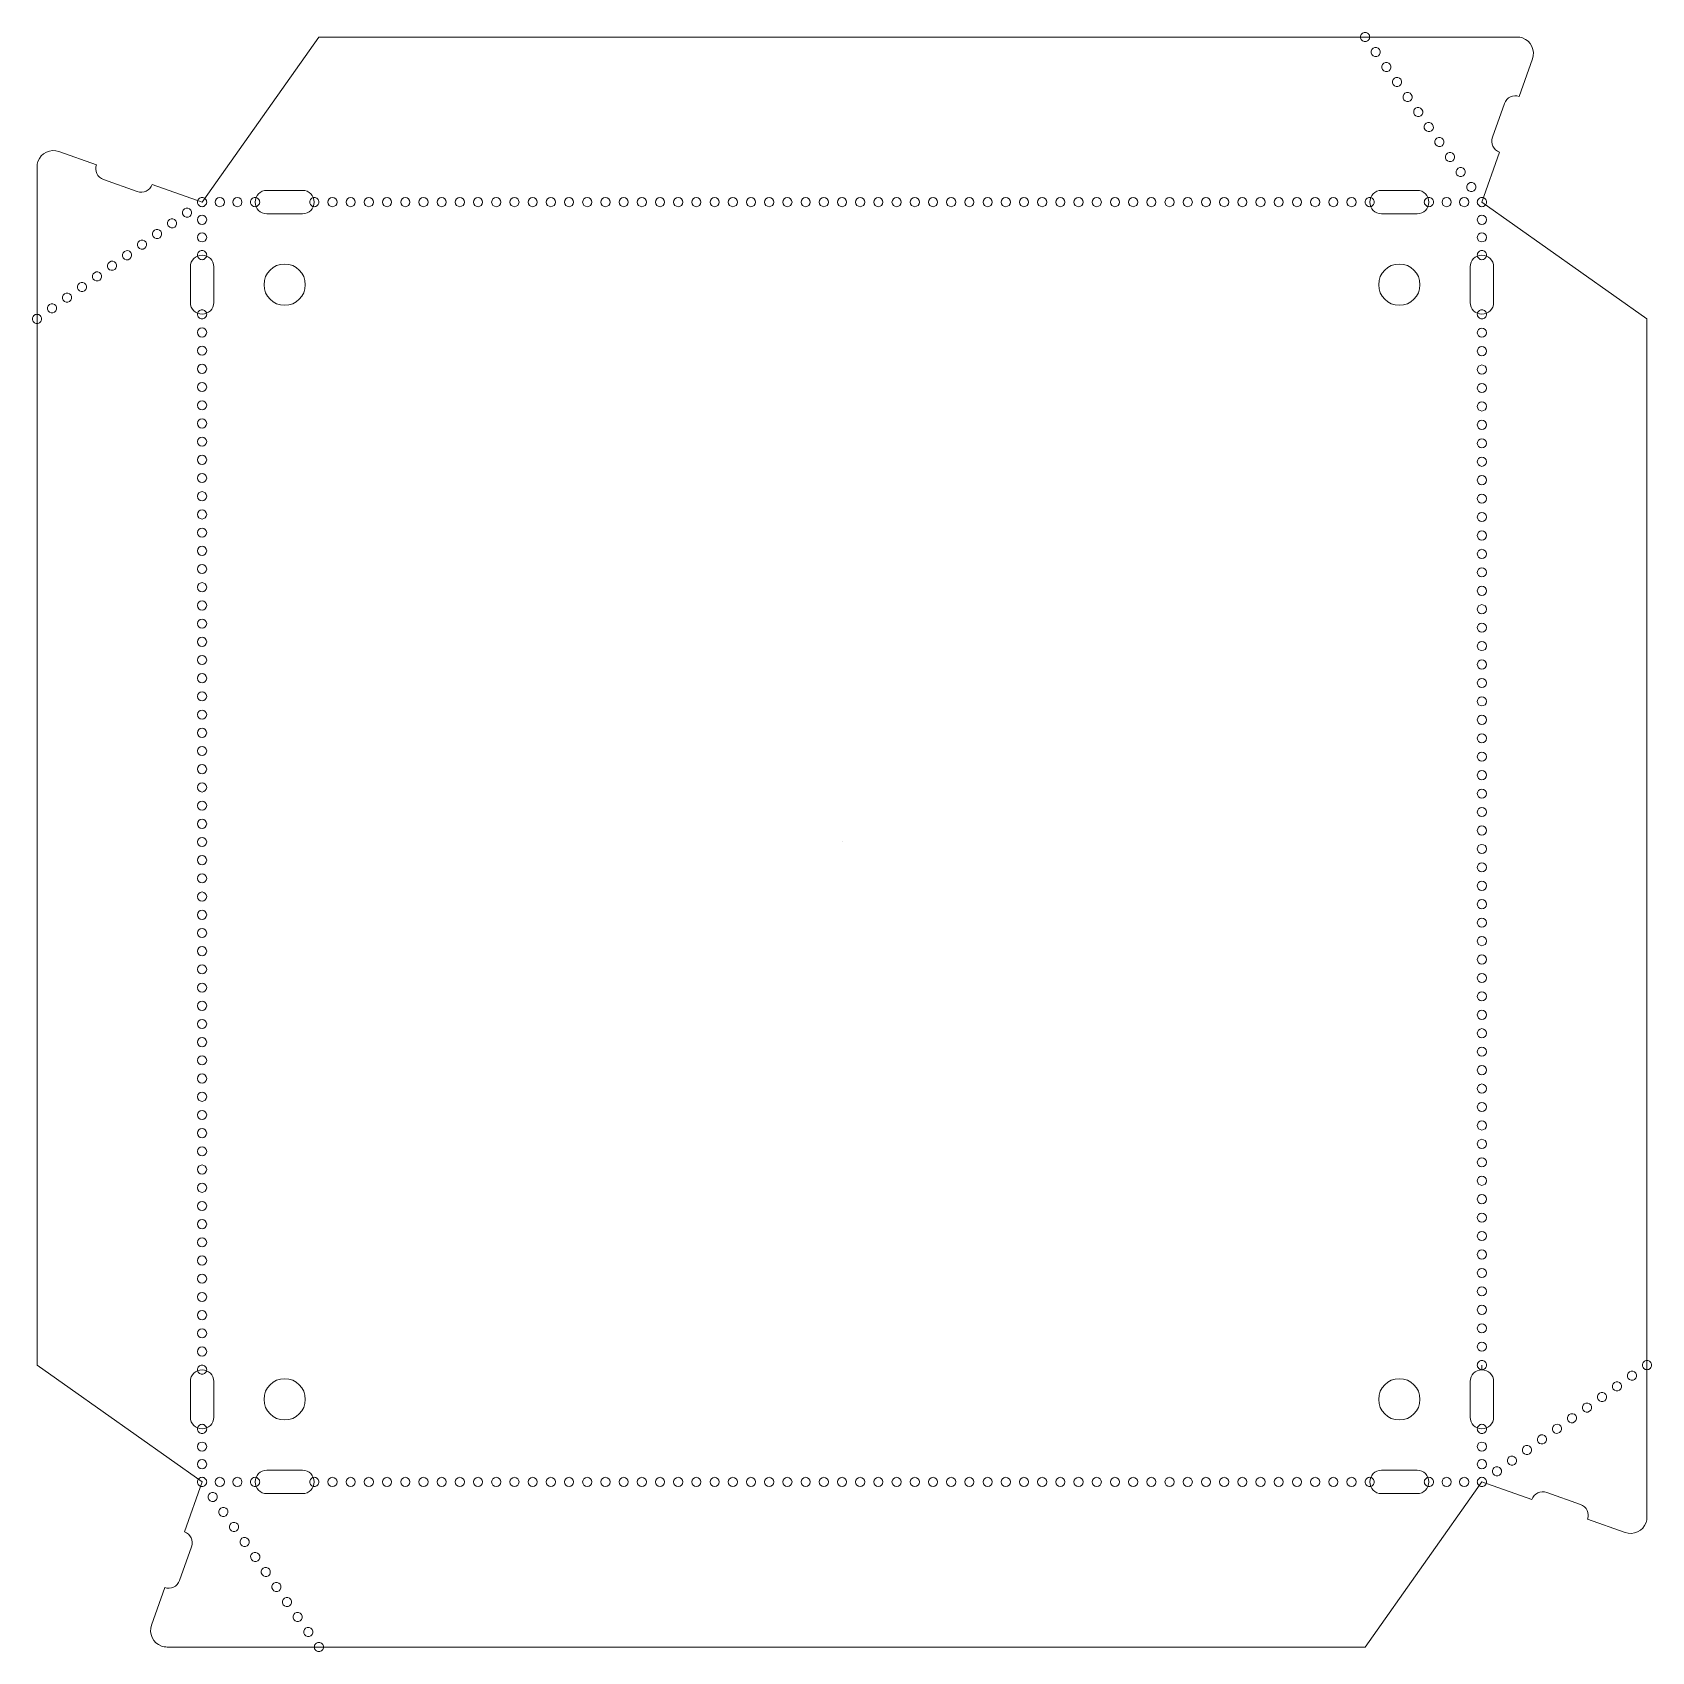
# Model space of a CAD drawing. Header units: inches. Extents: x -17 to 232, y 15 to 264.
import ezdxf

# ---------------------------------------------------------------- set-up
doc = ezdxf.new("R2010")
doc.units = ezdxf.units.IN
doc.header["$MEASUREMENT"] = 0
doc.layers.add('Fold cuts', color=7, linetype='Continuous')
doc.layers.add('Outline cut', color=7, linetype='Continuous')

# ---------------------------------------------------------------- blocks, each defined once
blk = doc.blocks.new('block 2')
at = {"layer": 'Outline cut', "lineweight": 0}
blk.add_open_spline([(7.72, 222.67), (7.72, 221.68), (8.53, 220.88), (9.52, 220.88), (10.52, 220.88), (11.33, 221.68), (11.33, 222.67)], degree=3, knots=[0, 0, 0, 0, 1, 1, 1, 2, 2, 2, 2], dxfattribs=at)
blk = doc.blocks.new('block 3')
at = {"layer": 'Outline cut', "lineweight": 0}
blk.add_open_spline([(11.33, 228.18), (11.33, 229.17), (10.52, 229.97), (9.52, 229.97), (8.53, 229.97), (7.72, 229.17), (7.72, 228.18)], degree=3, knots=[0, 0, 0, 0, 1, 1, 1, 2, 2, 2, 2], dxfattribs=at)
blk = doc.blocks.new('block 4')
at = {"layer": 'Outline cut', "lineweight": 0}
blk.add_open_spline([(25.4, 225.42), (25.4, 227.18), (23.98, 228.6), (22.22, 228.6), (20.47, 228.6), (19.05, 227.18), (19.05, 225.42), (19.05, 223.67), (20.47, 222.25), (22.22, 222.25), (23.98, 222.25), (25.4, 223.67), (25.4, 225.42), (25.4, 225.42), (25.4, 225.42), (25.4, 225.42)], degree=3, knots=[0, 0, 0, 0, 1, 1, 1, 2, 2, 2, 3, 3, 3, 4, 4, 4, 5, 5, 5, 5], dxfattribs=at)
blk = doc.blocks.new('block 5')
at = {"layer": 'Outline cut', "lineweight": 0}
blk.add_open_spline([(24.98, 236.32), (25.97, 236.32), (26.77, 237.13), (26.77, 238.12), (26.77, 239.12), (25.97, 239.93), (24.98, 239.93)], degree=3, knots=[0, 0, 0, 0, 1, 1, 1, 2, 2, 2, 2], dxfattribs=at)
blk = doc.blocks.new('block 6')
at = {"layer": 'Outline cut', "lineweight": 0}
blk.add_open_spline([(19.47, 239.93), (18.48, 239.93), (17.68, 239.12), (17.68, 238.12), (17.68, 237.13), (18.48, 236.32), (19.47, 236.32)], degree=3, knots=[0, 0, 0, 0, 1, 1, 1, 2, 2, 2, 2], dxfattribs=at)
blk = doc.blocks.new('block 7')
at = {"layer": 'Outline cut', "lineweight": 0}
blk.add_open_spline([(-6.74, 243.88), (-7.07, 242.94), (-6.58, 241.91), (-5.64, 241.58)], degree=3, dxfattribs=at)
blk = doc.blocks.new('block 8')
at = {"layer": 'Outline cut', "lineweight": 0}
blk.add_open_spline([(25.4, 53.97), (25.4, 55.73), (23.98, 57.15), (22.22, 57.15), (20.47, 57.15), (19.05, 55.73), (19.05, 53.97), (19.05, 52.22), (20.47, 50.8), (22.22, 50.8), (23.98, 50.8), (25.4, 52.22), (25.4, 53.97), (25.4, 53.97), (25.4, 53.97), (25.4, 53.97)], degree=3, knots=[0, 0, 0, 0, 1, 1, 1, 2, 2, 2, 3, 3, 3, 4, 4, 4, 5, 5, 5, 5], dxfattribs=at)
blk = doc.blocks.new('block 9')
at = {"layer": 'Outline cut', "lineweight": 0}
blk.add_open_spline([(196.85, 53.97), (196.85, 55.73), (195.43, 57.15), (193.67, 57.15), (191.92, 57.15), (190.5, 55.73), (190.5, 53.97), (190.5, 52.22), (191.92, 50.8), (193.67, 50.8), (195.43, 50.8), (196.85, 52.22), (196.85, 53.97), (196.85, 53.97), (196.85, 53.97), (196.85, 53.97)], degree=3, knots=[0, 0, 0, 0, 1, 1, 1, 2, 2, 2, 3, 3, 3, 4, 4, 4, 5, 5, 5, 5], dxfattribs=at)
blk = doc.blocks.new('block 10')
at = {"layer": 'Outline cut', "lineweight": 0}
blk.add_open_spline([(196.85, 225.42), (196.85, 227.18), (195.43, 228.6), (193.67, 228.6), (191.92, 228.6), (190.5, 227.18), (190.5, 225.42), (190.5, 223.67), (191.92, 222.25), (193.67, 222.25), (195.43, 222.25), (196.85, 223.67), (196.85, 225.42), (196.85, 225.42), (196.85, 225.42), (196.85, 225.42)], degree=3, knots=[0, 0, 0, 0, 1, 1, 1, 2, 2, 2, 3, 3, 3, 4, 4, 4, 5, 5, 5, 5], dxfattribs=at)
blk = doc.blocks.new('block 11')
at = {"layer": 'Outline cut', "lineweight": 0}
blk.add_open_spline([(-0.46, 239.74), (0.48, 239.41), (1.51, 239.9), (1.84, 240.84)], degree=3, dxfattribs=at)
blk = doc.blocks.new('block 12')
at = {"layer": 'Outline cut', "lineweight": 0}
blk.add_open_spline([(-12.49, 245.91), (-13.81, 246.38), (-15.26, 245.68), (-15.73, 244.36), (-15.83, 244.09), (-15.87, 243.8), (-15.87, 243.51)], degree=3, knots=[0, 0, 0, 0, 1, 1, 1, 2, 2, 2, 2], dxfattribs=at)
blk = doc.blocks.new('block 13')
at = {"layer": 'Outline cut', "lineweight": 0}
blk.add_open_spline([(190.93, 239.93), (189.93, 239.93), (189.13, 239.12), (189.13, 238.12), (189.13, 237.13), (189.93, 236.32), (190.93, 236.32)], degree=3, knots=[0, 0, 0, 0, 1, 1, 1, 2, 2, 2, 2], dxfattribs=at)
blk = doc.blocks.new('block 14')
at = {"layer": 'Outline cut', "lineweight": 0}
blk.add_open_spline([(196.42, 236.32), (197.42, 236.32), (198.22, 237.13), (198.22, 238.12), (198.22, 239.12), (197.42, 239.93), (196.42, 239.93)], degree=3, knots=[0, 0, 0, 0, 1, 1, 1, 2, 2, 2, 2], dxfattribs=at)
blk = doc.blocks.new('block 15')
at = {"layer": 'Outline cut', "lineweight": 0}
blk.add_open_spline([(208.18, 228.18), (208.18, 229.17), (207.37, 229.97), (206.37, 229.97), (205.38, 229.97), (204.57, 229.17), (204.57, 228.18)], degree=3, knots=[0, 0, 0, 0, 1, 1, 1, 2, 2, 2, 2], dxfattribs=at)
blk = doc.blocks.new('block 16')
at = {"layer": 'Outline cut', "lineweight": 0}
blk.add_open_spline([(204.57, 222.67), (204.57, 221.68), (205.38, 220.88), (206.37, 220.88), (207.37, 220.88), (208.18, 221.68), (208.18, 222.67)], degree=3, knots=[0, 0, 0, 0, 1, 1, 1, 2, 2, 2, 2], dxfattribs=at)
blk = doc.blocks.new('block 17')
at = {"layer": 'Outline cut', "lineweight": 0}
blk.add_open_spline([(214.16, 260.14), (214.63, 261.46), (213.93, 262.91), (212.61, 263.38), (212.34, 263.48), (212.05, 263.52), (211.76, 263.52)], degree=3, knots=[0, 0, 0, 0, 1, 1, 1, 2, 2, 2, 2], dxfattribs=at)
blk = doc.blocks.new('block 18')
at = {"layer": 'Outline cut', "lineweight": 0}
blk.add_open_spline([(207.99, 248.11), (207.66, 247.17), (208.15, 246.14), (209.09, 245.81)], degree=3, dxfattribs=at)
blk = doc.blocks.new('block 19')
at = {"layer": 'Outline cut', "lineweight": 0}
blk.add_open_spline([(212.12, 254.39), (211.19, 254.72), (210.16, 254.23), (209.83, 253.29)], degree=3, dxfattribs=at)
blk = doc.blocks.new('block 20')
at = {"layer": 'Outline cut', "lineweight": 0}
blk.add_open_spline([(208.18, 56.72), (208.18, 57.72), (207.37, 58.52), (206.37, 58.52), (205.38, 58.52), (204.57, 57.72), (204.57, 56.72)], degree=3, knots=[0, 0, 0, 0, 1, 1, 1, 2, 2, 2, 2], dxfattribs=at)
blk = doc.blocks.new('block 21')
at = {"layer": 'Outline cut', "lineweight": 0}
blk.add_open_spline([(204.57, 51.23), (204.57, 50.23), (205.38, 49.43), (206.37, 49.43), (207.37, 49.43), (208.18, 50.23), (208.18, 51.23)], degree=3, knots=[0, 0, 0, 0, 1, 1, 1, 2, 2, 2, 2], dxfattribs=at)
blk = doc.blocks.new('block 22')
at = {"layer": 'Outline cut', "lineweight": 0}
blk.add_open_spline([(196.42, 39.47), (197.42, 39.47), (198.22, 40.28), (198.22, 41.27), (198.22, 42.27), (197.42, 43.08), (196.42, 43.08)], degree=3, knots=[0, 0, 0, 0, 1, 1, 1, 2, 2, 2, 2], dxfattribs=at)
blk = doc.blocks.new('block 23')
at = {"layer": 'Outline cut', "lineweight": 0}
blk.add_open_spline([(190.93, 43.08), (189.93, 43.08), (189.13, 42.27), (189.13, 41.27), (189.13, 40.28), (189.93, 39.47), (190.93, 39.47)], degree=3, knots=[0, 0, 0, 0, 1, 1, 1, 2, 2, 2, 2], dxfattribs=at)
blk = doc.blocks.new('block 24')
at = {"layer": 'Outline cut', "lineweight": 0}
blk.add_open_spline([(216.36, 39.66), (215.42, 39.99), (214.39, 39.5), (214.06, 38.56)], degree=3, dxfattribs=at)
blk = doc.blocks.new('block 25')
at = {"layer": 'Outline cut', "lineweight": 0}
blk.add_open_spline([(222.64, 35.53), (222.97, 36.46), (222.48, 37.49), (221.54, 37.82)], degree=3, dxfattribs=at)
blk = doc.blocks.new('block 26')
at = {"layer": 'Outline cut', "lineweight": 0}
blk.add_open_spline([(228.39, 33.49), (229.71, 33.02), (231.16, 33.72), (231.63, 35.04), (231.73, 35.31), (231.77, 35.6), (231.77, 35.89)], degree=3, knots=[0, 0, 0, 0, 1, 1, 1, 2, 2, 2, 2], dxfattribs=at)
blk = doc.blocks.new('block 27')
at = {"layer": 'Outline cut', "lineweight": 0}
blk.add_open_spline([(3.77, 25.01), (4.71, 24.68), (5.74, 25.17), (6.07, 26.11)], degree=3, dxfattribs=at)
blk = doc.blocks.new('block 28')
at = {"layer": 'Outline cut', "lineweight": 0}
blk.add_open_spline([(7.91, 31.29), (8.24, 32.23), (7.75, 33.26), (6.81, 33.59)], degree=3, dxfattribs=at)
blk = doc.blocks.new('block 29')
at = {"layer": 'Outline cut', "lineweight": 0}
blk.add_open_spline([(7.72, 51.23), (7.72, 50.23), (8.53, 49.43), (9.52, 49.43), (10.52, 49.43), (11.33, 50.23), (11.33, 51.23)], degree=3, knots=[0, 0, 0, 0, 1, 1, 1, 2, 2, 2, 2], dxfattribs=at)
blk = doc.blocks.new('block 30')
at = {"layer": 'Outline cut', "lineweight": 0}
blk.add_open_spline([(11.33, 56.72), (11.33, 57.72), (10.52, 58.52), (9.52, 58.52), (8.53, 58.52), (7.72, 57.72), (7.72, 56.72)], degree=3, knots=[0, 0, 0, 0, 1, 1, 1, 2, 2, 2, 2], dxfattribs=at)
blk = doc.blocks.new('block 31')
at = {"layer": 'Outline cut', "lineweight": 0}
blk.add_open_spline([(19.47, 43.08), (18.48, 43.08), (17.68, 42.27), (17.68, 41.27), (17.68, 40.28), (18.48, 39.47), (19.47, 39.47)], degree=3, knots=[0, 0, 0, 0, 1, 1, 1, 2, 2, 2, 2], dxfattribs=at)
blk = doc.blocks.new('block 32')
at = {"layer": 'Outline cut', "lineweight": 0}
blk.add_open_spline([(24.98, 39.47), (25.97, 39.47), (26.77, 40.28), (26.77, 41.27), (26.77, 42.27), (25.97, 43.08), (24.98, 43.08)], degree=3, knots=[0, 0, 0, 0, 1, 1, 1, 2, 2, 2, 2], dxfattribs=at)
blk = doc.blocks.new('block 33')
at = {"layer": 'Outline cut', "lineweight": 0}
blk.add_open_spline([(1.74, 19.26), (1.27, 17.94), (1.97, 16.49), (3.29, 16.02), (3.56, 15.92), (3.85, 15.87), (4.14, 15.87)], degree=3, knots=[0, 0, 0, 0, 1, 1, 1, 2, 2, 2, 2], dxfattribs=at)
blk = doc.blocks.new('block 34')
at = {"layer": 'Outline cut', "lineweight": 0}
blk.add_lwpolyline([(9.52, 238.12), (27.49, 263.52)], dxfattribs=at)
blk = doc.blocks.new('block 35')
at = {"layer": 'Outline cut', "lineweight": 0}
blk.add_lwpolyline([(27.49, 263.52), (188.41, 263.52)], dxfattribs=at)
blk = doc.blocks.new('block 36')
at = {"layer": 'Outline cut', "lineweight": 0}
blk.add_lwpolyline([(-15.87, 220.16), (-15.87, 59.24)], dxfattribs=at)
blk = doc.blocks.new('block 37')
at = {"layer": 'Outline cut', "lineweight": 0}
blk.add_lwpolyline([(-15.87, 59.24), (9.52, 41.27)], dxfattribs=at)
blk = doc.blocks.new('block 38')
at = {"layer": 'Outline cut', "lineweight": 0}
blk.add_lwpolyline([(27.49, 15.87), (188.41, 15.87)], dxfattribs=at)
blk = doc.blocks.new('block 39')
at = {"layer": 'Outline cut', "lineweight": 0}
blk.add_lwpolyline([(188.41, 15.87), (206.37, 41.27)], dxfattribs=at)
blk = doc.blocks.new('block 40')
at = {"layer": 'Outline cut', "lineweight": 0}
blk.add_lwpolyline([(231.77, 59.24), (231.77, 220.16)], dxfattribs=at)
blk = doc.blocks.new('block 41')
at = {"layer": 'Outline cut', "lineweight": 0}
blk.add_lwpolyline([(231.77, 220.16), (206.37, 238.12)], dxfattribs=at)
blk = doc.blocks.new('block 42')
at = {"layer": 'Outline cut', "lineweight": 0}
blk.add_lwpolyline([(-15.87, 220.16), (-15.87, 243.51)], dxfattribs=at)
blk = doc.blocks.new('block 43')
at = {"layer": 'Outline cut', "lineweight": 0}
blk.add_lwpolyline([(9.52, 238.12), (1.84, 240.84)], dxfattribs=at)
blk = doc.blocks.new('block 44')
at = {"layer": 'Outline cut', "lineweight": 0}
blk.add_lwpolyline([(7.72, 222.67), (7.72, 228.18)], dxfattribs=at)
blk = doc.blocks.new('block 45')
at = {"layer": 'Outline cut', "lineweight": 0}
blk.add_lwpolyline([(208.18, 228.18), (208.18, 222.67)], dxfattribs=at)
blk = doc.blocks.new('block 46')
at = {"layer": 'Outline cut', "lineweight": 0}
blk.add_lwpolyline([(11.33, 222.67), (11.33, 228.18)], dxfattribs=at)
blk = doc.blocks.new('block 47')
at = {"layer": 'Outline cut', "lineweight": 0}
blk.add_lwpolyline([(204.57, 228.18), (204.57, 222.67)], dxfattribs=at)
blk = doc.blocks.new('block 48')
at = {"layer": 'Outline cut', "lineweight": 0}
blk.add_lwpolyline([(231.77, 59.24), (231.77, 35.89)], dxfattribs=at)
blk = doc.blocks.new('block 49')
at = {"layer": 'Outline cut', "lineweight": 0}
blk.add_lwpolyline([(24.98, 236.32), (19.47, 236.32)], dxfattribs=at)
blk = doc.blocks.new('block 50')
at = {"layer": 'Outline cut', "lineweight": 0}
blk.add_lwpolyline([(206.37, 41.27), (214.06, 38.56)], dxfattribs=at)
blk = doc.blocks.new('block 51')
at = {"layer": 'Outline cut', "lineweight": 0}
blk.add_lwpolyline([(27.49, 15.87), (4.14, 15.87)], dxfattribs=at)
blk = doc.blocks.new('block 52')
at = {"layer": 'Outline cut', "lineweight": 0}
blk.add_lwpolyline([(24.98, 239.93), (19.47, 239.93)], dxfattribs=at)
blk = doc.blocks.new('block 53')
at = {"layer": 'Outline cut', "lineweight": 0}
blk.add_lwpolyline([(1.74, 19.26), (3.77, 25.01)], dxfattribs=at)
blk = doc.blocks.new('block 54')
at = {"layer": 'Outline cut', "lineweight": 0}
blk.add_lwpolyline([(188.41, 263.52), (211.76, 263.52)], dxfattribs=at)
blk = doc.blocks.new('block 55')
at = {"layer": 'Outline cut', "lineweight": 0}
blk.add_lwpolyline([(222.64, 35.53), (228.39, 33.49)], dxfattribs=at)
blk = doc.blocks.new('block 56')
at = {"layer": 'Outline cut', "lineweight": 0}
blk.add_lwpolyline([(-5.64, 241.58), (-0.46, 239.74)], dxfattribs=at)
blk = doc.blocks.new('block 57')
at = {"layer": 'Outline cut', "lineweight": 0}
blk.add_lwpolyline([(214.16, 260.14), (212.12, 254.39)], dxfattribs=at)
blk = doc.blocks.new('block 58')
at = {"layer": 'Outline cut', "lineweight": 0}
blk.add_lwpolyline([(-6.74, 243.88), (-12.49, 245.91)], dxfattribs=at)
blk = doc.blocks.new('block 59')
at = {"layer": 'Outline cut', "lineweight": 0}
blk.add_lwpolyline([(6.81, 33.59), (9.52, 41.27)], dxfattribs=at)
blk = doc.blocks.new('block 60')
at = {"layer": 'Outline cut', "lineweight": 0}
blk.add_lwpolyline([(207.99, 248.11), (209.83, 253.29)], dxfattribs=at)
blk = doc.blocks.new('block 61')
at = {"layer": 'Outline cut', "lineweight": 0}
blk.add_lwpolyline([(208.18, 56.72), (208.18, 51.23)], dxfattribs=at)
blk = doc.blocks.new('block 62')
at = {"layer": 'Outline cut', "lineweight": 0}
blk.add_lwpolyline([(204.57, 56.72), (204.57, 51.23)], dxfattribs=at)
blk = doc.blocks.new('block 63')
at = {"layer": 'Outline cut', "lineweight": 0}
blk.add_lwpolyline([(190.93, 239.93), (196.42, 239.93)], dxfattribs=at)
blk = doc.blocks.new('block 64')
at = {"layer": 'Outline cut', "lineweight": 0}
blk.add_lwpolyline([(209.09, 245.81), (206.37, 238.12)], dxfattribs=at)
blk = doc.blocks.new('block 65')
at = {"layer": 'Outline cut', "lineweight": 0}
blk.add_lwpolyline([(190.93, 236.32), (196.42, 236.32)], dxfattribs=at)
blk = doc.blocks.new('block 66')
at = {"layer": 'Outline cut', "lineweight": 0}
blk.add_lwpolyline([(196.42, 39.47), (190.93, 39.47)], dxfattribs=at)
blk = doc.blocks.new('block 67')
at = {"layer": 'Outline cut', "lineweight": 0}
blk.add_lwpolyline([(196.42, 43.08), (190.93, 43.08)], dxfattribs=at)
blk = doc.blocks.new('block 68')
at = {"layer": 'Outline cut', "lineweight": 0}
blk.add_lwpolyline([(216.36, 39.66), (221.54, 37.82)], dxfattribs=at)
blk = doc.blocks.new('block 69')
at = {"layer": 'Outline cut', "lineweight": 0}
blk.add_lwpolyline([(206.37, 58.52), (206.37, 59.24)], dxfattribs=at)
blk = doc.blocks.new('block 70')
at = {"layer": 'Outline cut', "lineweight": 0}
blk.add_lwpolyline([(6.07, 26.11), (7.91, 31.29)], dxfattribs=at)
blk = doc.blocks.new('block 71')
at = {"layer": 'Outline cut', "lineweight": 0}
blk.add_lwpolyline([(7.72, 51.23), (7.72, 56.72)], dxfattribs=at)
blk = doc.blocks.new('block 72')
at = {"layer": 'Outline cut', "lineweight": 0}
blk.add_lwpolyline([(11.33, 51.23), (11.33, 56.72)], dxfattribs=at)
blk = doc.blocks.new('block 73')
at = {"layer": 'Outline cut', "lineweight": 0}
blk.add_lwpolyline([(19.47, 43.08), (24.98, 43.08)], dxfattribs=at)
blk = doc.blocks.new('block 74')
at = {"layer": 'Outline cut', "lineweight": 0}
blk.add_lwpolyline([(19.47, 39.47), (24.98, 39.47)], dxfattribs=at)
blk = doc.blocks.new('block 75')
at = {"layer": 'Outline cut', "lineweight": 0}
blk.add_lwpolyline([(107.95, 139.7), (107.95, 139.7)], dxfattribs=at)
blk = doc.blocks.new('block 76')
at = {"layer": 'Outline cut', "lineweight": 0}
blk.add_lwpolyline([(22.22, 236.32), (22.22, 236.32)], dxfattribs=at)
blk = doc.blocks.new('block 77')
at = {"layer": 'Fold cuts', "lineweight": 0}
for points, knots in [([(188.41, 262.82), (188.6, 262.82), (188.78, 262.89), (188.91, 263.03), (189.04, 263.16), (189.12, 263.34), (189.12, 263.52), (189.12, 263.71), (189.04, 263.89), (188.91, 264.02), (188.78, 264.16), (188.6, 264.23), (188.41, 264.23), (188.23, 264.23), (188.05, 264.16), (187.92, 264.02), (187.78, 263.89), (187.71, 263.71), (187.71, 263.52), (187.71, 263.34), (187.78, 263.16), (187.92, 263.03), (188.05, 262.89), (188.23, 262.82), (188.41, 262.82)], [0, 0, 0, 0, 1, 1, 1, 2, 2, 2, 3, 3, 3, 4, 4, 4, 5, 5, 5, 6, 6, 6, 7, 7, 7, 8, 8, 8, 8]), ([(189.47, 260.81), (189.47, 260.81), (189.47, 260.81), (189.47, 260.81), (189.7, 260.49), (190.14, 260.41), (190.45, 260.64), (190.77, 260.86), (190.85, 261.31), (190.62, 261.62), (190.4, 261.94), (189.96, 262.02), (189.64, 261.79), (189.32, 261.57), (189.25, 261.13), (189.47, 260.81)], [0, 0, 0, 0, 1, 1, 1, 2, 2, 2, 3, 3, 3, 4, 4, 4, 5, 5, 5, 5]), ([(191.1, 258.5), (191.1, 258.5), (191.1, 258.5), (191.1, 258.5), (191.33, 258.18), (191.77, 258.11), (192.09, 258.33), (192.41, 258.56), (192.48, 259), (192.26, 259.31), (192.03, 259.63), (191.59, 259.71), (191.27, 259.48), (190.95, 259.26), (190.88, 258.82), (191.1, 258.5)], [0, 0, 0, 0, 1, 1, 1, 2, 2, 2, 3, 3, 3, 4, 4, 4, 5, 5, 5, 5]), ([(192.74, 256.19), (192.74, 256.19), (192.74, 256.19), (192.74, 256.19), (192.96, 255.87), (193.4, 255.8), (193.72, 256.02), (194.04, 256.25), (194.11, 256.69), (193.89, 257.01), (193.66, 257.32), (193.22, 257.4), (192.91, 257.17), (192.59, 256.95), (192.51, 256.51), (192.74, 256.19)], [0, 0, 0, 0, 1, 1, 1, 2, 2, 2, 3, 3, 3, 4, 4, 4, 5, 5, 5, 5]), ([(194.37, 253.88), (194.37, 253.88), (194.37, 253.88), (194.37, 253.88), (194.59, 253.56), (195.03, 253.49), (195.35, 253.71), (195.67, 253.94), (195.75, 254.38), (195.52, 254.7), (195.3, 255.01), (194.86, 255.09), (194.54, 254.86), (194.22, 254.64), (194.14, 254.2), (194.37, 253.88)], [0, 0, 0, 0, 1, 1, 1, 2, 2, 2, 3, 3, 3, 4, 4, 4, 5, 5, 5, 5]), ([(196, 251.57), (196, 251.57), (196, 251.57), (196, 251.57), (196.23, 251.25), (196.67, 251.18), (196.99, 251.4), (197.3, 251.63), (197.38, 252.07), (197.15, 252.39), (196.93, 252.71), (196.49, 252.78), (196.17, 252.56), (195.85, 252.33), (195.78, 251.89), (196, 251.57)], [0, 0, 0, 0, 1, 1, 1, 2, 2, 2, 3, 3, 3, 4, 4, 4, 5, 5, 5, 5]), ([(197.63, 249.26), (197.63, 249.26), (197.63, 249.26), (197.63, 249.26), (197.86, 248.95), (198.3, 248.87), (198.62, 249.09), (198.94, 249.32), (199.01, 249.76), (198.79, 250.08), (198.56, 250.4), (198.12, 250.47), (197.8, 250.25), (197.49, 250.02), (197.41, 249.58), (197.63, 249.26)], [0, 0, 0, 0, 1, 1, 1, 2, 2, 2, 3, 3, 3, 4, 4, 4, 5, 5, 5, 5]), ([(199.27, 246.95), (199.27, 246.95), (199.27, 246.95), (199.27, 246.95), (199.49, 246.64), (199.93, 246.56), (200.25, 246.79), (200.57, 247.01), (200.64, 247.45), (200.42, 247.77), (200.19, 248.09), (199.75, 248.16), (199.44, 247.94), (199.12, 247.71), (199.04, 247.27), (199.27, 246.95)], [0, 0, 0, 0, 1, 1, 1, 2, 2, 2, 3, 3, 3, 4, 4, 4, 5, 5, 5, 5]), ([(200.9, 244.65), (200.9, 244.65), (200.9, 244.65), (200.9, 244.65), (201.13, 244.33), (201.57, 244.25), (201.88, 244.48), (202.2, 244.7), (202.28, 245.14), (202.05, 245.46), (201.83, 245.78), (201.39, 245.85), (201.07, 245.63), (200.75, 245.4), (200.68, 244.96), (200.9, 244.65)], [0, 0, 0, 0, 1, 1, 1, 2, 2, 2, 3, 3, 3, 4, 4, 4, 5, 5, 5, 5]), ([(202.53, 242.34), (202.53, 242.34), (202.53, 242.34), (202.53, 242.34), (202.76, 242.02), (203.2, 241.94), (203.52, 242.17), (203.83, 242.39), (203.91, 242.83), (203.69, 243.15), (203.46, 243.47), (203.02, 243.54), (202.7, 243.32), (202.38, 243.09), (202.31, 242.65), (202.53, 242.34)], [0, 0, 0, 0, 1, 1, 1, 2, 2, 2, 3, 3, 3, 4, 4, 4, 5, 5, 5, 5]), ([(204.17, 240.03), (204.17, 240.03), (204.17, 240.03), (204.17, 240.03), (204.39, 239.71), (204.83, 239.63), (205.15, 239.86), (205.47, 240.08), (205.54, 240.52), (205.32, 240.84), (205.09, 241.16), (204.65, 241.24), (204.33, 241.01), (204.02, 240.79), (203.94, 240.35), (204.17, 240.03)], [0, 0, 0, 0, 1, 1, 1, 2, 2, 2, 3, 3, 3, 4, 4, 4, 5, 5, 5, 5]), ([(6.81, 237.07), (6.81, 237.07), (6.81, 237.07), (6.81, 237.07), (6.49, 236.84), (6.41, 236.4), (6.64, 236.08), (6.86, 235.77), (7.31, 235.69), (7.62, 235.92), (7.94, 236.14), (8.02, 236.58), (7.79, 236.9), (7.57, 237.22), (7.13, 237.29), (6.81, 237.07)], [0, 0, 0, 0, 1, 1, 1, 2, 2, 2, 3, 3, 3, 4, 4, 4, 5, 5, 5, 5]), ([(9.52, 237.42), (9.71, 237.42), (9.89, 237.49), (10.02, 237.63), (10.16, 237.76), (10.23, 237.94), (10.23, 238.12), (10.23, 238.31), (10.16, 238.49), (10.02, 238.62), (9.89, 238.76), (9.71, 238.83), (9.52, 238.83), (9.34, 238.83), (9.16, 238.76), (9.03, 238.62), (8.89, 238.49), (8.82, 238.31), (8.82, 238.12), (8.82, 237.94), (8.89, 237.76), (9.03, 237.63), (9.16, 237.49), (9.34, 237.42), (9.52, 237.42)], [0, 0, 0, 0, 1, 1, 1, 2, 2, 2, 3, 3, 3, 4, 4, 4, 5, 5, 5, 6, 6, 6, 7, 7, 7, 8, 8, 8, 8]), ([(12.24, 238.83), (12.24, 238.83), (12.24, 238.83), (12.24, 238.83), (11.85, 238.83), (11.54, 238.51), (11.54, 238.12), (11.54, 237.74), (11.85, 237.42), (12.24, 237.42), (12.63, 237.42), (12.95, 237.74), (12.95, 238.12), (12.95, 238.51), (12.63, 238.83), (12.24, 238.83)], [0, 0, 0, 0, 1, 1, 1, 2, 2, 2, 3, 3, 3, 4, 4, 4, 5, 5, 5, 5]), ([(14.96, 238.83), (14.96, 238.83), (14.96, 238.83), (14.96, 238.83), (14.57, 238.83), (14.25, 238.51), (14.25, 238.12), (14.25, 237.74), (14.57, 237.42), (14.96, 237.42), (15.35, 237.42), (15.66, 237.74), (15.66, 238.12), (15.66, 238.51), (15.35, 238.83), (14.96, 238.83)], [0, 0, 0, 0, 1, 1, 1, 2, 2, 2, 3, 3, 3, 4, 4, 4, 5, 5, 5, 5]), ([(17.68, 237.42), (17.86, 237.42), (18.04, 237.49), (18.17, 237.63), (18.31, 237.76), (18.38, 237.94), (18.38, 238.12), (18.38, 238.31), (18.31, 238.49), (18.17, 238.62), (18.04, 238.76), (17.86, 238.83), (17.68, 238.83), (17.49, 238.83), (17.31, 238.76), (17.18, 238.62), (17.04, 238.49), (16.97, 238.31), (16.97, 238.12), (16.97, 237.94), (17.04, 237.76), (17.18, 237.63), (17.31, 237.49), (17.49, 237.42), (17.68, 237.42)], [0, 0, 0, 0, 1, 1, 1, 2, 2, 2, 3, 3, 3, 4, 4, 4, 5, 5, 5, 6, 6, 6, 7, 7, 7, 8, 8, 8, 8]), ([(26.77, 237.42), (26.96, 237.42), (27.14, 237.49), (27.27, 237.63), (27.41, 237.76), (27.48, 237.94), (27.48, 238.12), (27.48, 238.31), (27.41, 238.49), (27.27, 238.62), (27.14, 238.76), (26.96, 238.83), (26.77, 238.83), (26.59, 238.83), (26.41, 238.76), (26.28, 238.62), (26.14, 238.49), (26.07, 238.31), (26.07, 238.12), (26.07, 237.94), (26.14, 237.76), (26.28, 237.63), (26.41, 237.49), (26.59, 237.42), (26.77, 237.42)], [0, 0, 0, 0, 1, 1, 1, 2, 2, 2, 3, 3, 3, 4, 4, 4, 5, 5, 5, 6, 6, 6, 7, 7, 7, 8, 8, 8, 8]), ([(29.57, 237.42), (29.57, 237.42), (29.57, 237.42), (29.57, 237.42), (29.96, 237.42), (30.28, 237.74), (30.28, 238.12), (30.28, 238.51), (29.96, 238.83), (29.57, 238.83), (29.18, 238.83), (28.87, 238.51), (28.87, 238.12), (28.87, 237.74), (29.18, 237.42), (29.57, 237.42)], [0, 0, 0, 0, 1, 1, 1, 2, 2, 2, 3, 3, 3, 4, 4, 4, 5, 5, 5, 5]), ([(32.37, 237.42), (32.37, 237.42), (32.37, 237.42), (32.37, 237.42), (32.76, 237.42), (33.08, 237.74), (33.08, 238.12), (33.08, 238.51), (32.76, 238.83), (32.37, 238.83), (31.98, 238.83), (31.67, 238.51), (31.67, 238.12), (31.67, 237.74), (31.98, 237.42), (32.37, 237.42)], [0, 0, 0, 0, 1, 1, 1, 2, 2, 2, 3, 3, 3, 4, 4, 4, 5, 5, 5, 5]), ([(35.17, 237.42), (35.17, 237.42), (35.17, 237.42), (35.17, 237.42), (35.56, 237.42), (35.88, 237.74), (35.88, 238.12), (35.88, 238.51), (35.56, 238.83), (35.17, 238.83), (34.78, 238.83), (34.47, 238.51), (34.47, 238.12), (34.47, 237.74), (34.78, 237.42), (35.17, 237.42)], [0, 0, 0, 0, 1, 1, 1, 2, 2, 2, 3, 3, 3, 4, 4, 4, 5, 5, 5, 5]), ([(37.97, 237.42), (37.97, 237.42), (37.97, 237.42), (37.97, 237.42), (38.36, 237.42), (38.68, 237.74), (38.68, 238.12), (38.68, 238.51), (38.36, 238.83), (37.97, 238.83), (37.58, 238.83), (37.27, 238.51), (37.27, 238.12), (37.27, 237.74), (37.58, 237.42), (37.97, 237.42)], [0, 0, 0, 0, 1, 1, 1, 2, 2, 2, 3, 3, 3, 4, 4, 4, 5, 5, 5, 5]), ([(40.77, 237.42), (40.77, 237.42), (40.77, 237.42), (40.77, 237.42), (41.16, 237.42), (41.48, 237.74), (41.48, 238.12), (41.48, 238.51), (41.16, 238.83), (40.77, 238.83), (40.38, 238.83), (40.07, 238.51), (40.07, 238.12), (40.07, 237.74), (40.38, 237.42), (40.77, 237.42)], [0, 0, 0, 0, 1, 1, 1, 2, 2, 2, 3, 3, 3, 4, 4, 4, 5, 5, 5, 5]), ([(43.57, 237.42), (43.57, 237.42), (43.57, 237.42), (43.57, 237.42), (43.96, 237.42), (44.28, 237.74), (44.28, 238.12), (44.28, 238.51), (43.96, 238.83), (43.57, 238.83), (43.18, 238.83), (42.86, 238.51), (42.86, 238.12), (42.86, 237.74), (43.18, 237.42), (43.57, 237.42)], [0, 0, 0, 0, 1, 1, 1, 2, 2, 2, 3, 3, 3, 4, 4, 4, 5, 5, 5, 5]), ([(46.37, 237.42), (46.37, 237.42), (46.37, 237.42), (46.37, 237.42), (46.76, 237.42), (47.07, 237.74), (47.07, 238.12), (47.07, 238.51), (46.76, 238.83), (46.37, 238.83), (45.98, 238.83), (45.66, 238.51), (45.66, 238.12), (45.66, 237.74), (45.98, 237.42), (46.37, 237.42)], [0, 0, 0, 0, 1, 1, 1, 2, 2, 2, 3, 3, 3, 4, 4, 4, 5, 5, 5, 5]), ([(49.17, 237.42), (49.17, 237.42), (49.17, 237.42), (49.17, 237.42), (49.56, 237.42), (49.87, 237.74), (49.87, 238.12), (49.87, 238.51), (49.56, 238.83), (49.17, 238.83), (48.78, 238.83), (48.46, 238.51), (48.46, 238.12), (48.46, 237.74), (48.78, 237.42), (49.17, 237.42)], [0, 0, 0, 0, 1, 1, 1, 2, 2, 2, 3, 3, 3, 4, 4, 4, 5, 5, 5, 5]), ([(51.97, 237.42), (51.97, 237.42), (51.97, 237.42), (51.97, 237.42), (52.36, 237.42), (52.67, 237.74), (52.67, 238.12), (52.67, 238.51), (52.36, 238.83), (51.97, 238.83), (51.58, 238.83), (51.26, 238.51), (51.26, 238.12), (51.26, 237.74), (51.58, 237.42), (51.97, 237.42)], [0, 0, 0, 0, 1, 1, 1, 2, 2, 2, 3, 3, 3, 4, 4, 4, 5, 5, 5, 5]), ([(54.77, 237.42), (54.77, 237.42), (54.77, 237.42), (54.77, 237.42), (55.16, 237.42), (55.47, 237.74), (55.47, 238.12), (55.47, 238.51), (55.16, 238.83), (54.77, 238.83), (54.38, 238.83), (54.06, 238.51), (54.06, 238.12), (54.06, 237.74), (54.38, 237.42), (54.77, 237.42)], [0, 0, 0, 0, 1, 1, 1, 2, 2, 2, 3, 3, 3, 4, 4, 4, 5, 5, 5, 5]), ([(57.57, 237.42), (57.57, 237.42), (57.57, 237.42), (57.57, 237.42), (57.96, 237.42), (58.27, 237.74), (58.27, 238.12), (58.27, 238.51), (57.96, 238.83), (57.57, 238.83), (57.18, 238.83), (56.86, 238.51), (56.86, 238.12), (56.86, 237.74), (57.18, 237.42), (57.57, 237.42)], [0, 0, 0, 0, 1, 1, 1, 2, 2, 2, 3, 3, 3, 4, 4, 4, 5, 5, 5, 5]), ([(60.36, 237.42), (60.36, 237.42), (60.36, 237.42), (60.36, 237.42), (60.75, 237.42), (61.07, 237.74), (61.07, 238.12), (61.07, 238.51), (60.75, 238.83), (60.36, 238.83), (59.97, 238.83), (59.66, 238.51), (59.66, 238.12), (59.66, 237.74), (59.97, 237.42), (60.36, 237.42)], [0, 0, 0, 0, 1, 1, 1, 2, 2, 2, 3, 3, 3, 4, 4, 4, 5, 5, 5, 5]), ([(63.16, 237.42), (63.16, 237.42), (63.16, 237.42), (63.16, 237.42), (63.55, 237.42), (63.87, 237.74), (63.87, 238.12), (63.87, 238.51), (63.55, 238.83), (63.16, 238.83), (62.77, 238.83), (62.46, 238.51), (62.46, 238.12), (62.46, 237.74), (62.77, 237.42), (63.16, 237.42)], [0, 0, 0, 0, 1, 1, 1, 2, 2, 2, 3, 3, 3, 4, 4, 4, 5, 5, 5, 5]), ([(65.96, 237.42), (65.96, 237.42), (65.96, 237.42), (65.96, 237.42), (66.35, 237.42), (66.67, 237.74), (66.67, 238.12), (66.67, 238.51), (66.35, 238.83), (65.96, 238.83), (65.57, 238.83), (65.26, 238.51), (65.26, 238.12), (65.26, 237.74), (65.57, 237.42), (65.96, 237.42)], [0, 0, 0, 0, 1, 1, 1, 2, 2, 2, 3, 3, 3, 4, 4, 4, 5, 5, 5, 5]), ([(68.76, 237.42), (68.76, 237.42), (68.76, 237.42), (68.76, 237.42), (69.15, 237.42), (69.47, 237.74), (69.47, 238.12), (69.47, 238.51), (69.15, 238.83), (68.76, 238.83), (68.37, 238.83), (68.06, 238.51), (68.06, 238.12), (68.06, 237.74), (68.37, 237.42), (68.76, 237.42)], [0, 0, 0, 0, 1, 1, 1, 2, 2, 2, 3, 3, 3, 4, 4, 4, 5, 5, 5, 5]), ([(71.56, 237.42), (71.56, 237.42), (71.56, 237.42), (71.56, 237.42), (71.95, 237.42), (72.27, 237.74), (72.27, 238.12), (72.27, 238.51), (71.95, 238.83), (71.56, 238.83), (71.17, 238.83), (70.86, 238.51), (70.86, 238.12), (70.86, 237.74), (71.17, 237.42), (71.56, 237.42)], [0, 0, 0, 0, 1, 1, 1, 2, 2, 2, 3, 3, 3, 4, 4, 4, 5, 5, 5, 5]), ([(74.36, 237.42), (74.36, 237.42), (74.36, 237.42), (74.36, 237.42), (74.75, 237.42), (75.07, 237.74), (75.07, 238.12), (75.07, 238.51), (74.75, 238.83), (74.36, 238.83), (73.97, 238.83), (73.65, 238.51), (73.65, 238.12), (73.65, 237.74), (73.97, 237.42), (74.36, 237.42)], [0, 0, 0, 0, 1, 1, 1, 2, 2, 2, 3, 3, 3, 4, 4, 4, 5, 5, 5, 5]), ([(77.16, 237.42), (77.16, 237.42), (77.16, 237.42), (77.16, 237.42), (77.55, 237.42), (77.87, 237.74), (77.87, 238.12), (77.87, 238.51), (77.55, 238.83), (77.16, 238.83), (76.77, 238.83), (76.45, 238.51), (76.45, 238.12), (76.45, 237.74), (76.77, 237.42), (77.16, 237.42)], [0, 0, 0, 0, 1, 1, 1, 2, 2, 2, 3, 3, 3, 4, 4, 4, 5, 5, 5, 5]), ([(79.96, 237.42), (79.96, 237.42), (79.96, 237.42), (79.96, 237.42), (80.35, 237.42), (80.66, 237.74), (80.66, 238.12), (80.66, 238.51), (80.35, 238.83), (79.96, 238.83), (79.57, 238.83), (79.25, 238.51), (79.25, 238.12), (79.25, 237.74), (79.57, 237.42), (79.96, 237.42)], [0, 0, 0, 0, 1, 1, 1, 2, 2, 2, 3, 3, 3, 4, 4, 4, 5, 5, 5, 5]), ([(82.76, 237.42), (82.76, 237.42), (82.76, 237.42), (82.76, 237.42), (83.15, 237.42), (83.46, 237.74), (83.46, 238.12), (83.46, 238.51), (83.15, 238.83), (82.76, 238.83), (82.37, 238.83), (82.05, 238.51), (82.05, 238.12), (82.05, 237.74), (82.37, 237.42), (82.76, 237.42)], [0, 0, 0, 0, 1, 1, 1, 2, 2, 2, 3, 3, 3, 4, 4, 4, 5, 5, 5, 5]), ([(85.56, 237.42), (85.56, 237.42), (85.56, 237.42), (85.56, 237.42), (85.95, 237.42), (86.26, 237.74), (86.26, 238.12), (86.26, 238.51), (85.95, 238.83), (85.56, 238.83), (85.17, 238.83), (84.85, 238.51), (84.85, 238.12), (84.85, 237.74), (85.17, 237.42), (85.56, 237.42)], [0, 0, 0, 0, 1, 1, 1, 2, 2, 2, 3, 3, 3, 4, 4, 4, 5, 5, 5, 5]), ([(88.36, 237.42), (88.36, 237.42), (88.36, 237.42), (88.36, 237.42), (88.75, 237.42), (89.06, 237.74), (89.06, 238.12), (89.06, 238.51), (88.75, 238.83), (88.36, 238.83), (87.97, 238.83), (87.65, 238.51), (87.65, 238.12), (87.65, 237.74), (87.97, 237.42), (88.36, 237.42)], [0, 0, 0, 0, 1, 1, 1, 2, 2, 2, 3, 3, 3, 4, 4, 4, 5, 5, 5, 5]), ([(91.16, 237.42), (91.16, 237.42), (91.16, 237.42), (91.16, 237.42), (91.54, 237.42), (91.86, 237.74), (91.86, 238.12), (91.86, 238.51), (91.54, 238.83), (91.16, 238.83), (90.77, 238.83), (90.45, 238.51), (90.45, 238.12), (90.45, 237.74), (90.77, 237.42), (91.16, 237.42)], [0, 0, 0, 0, 1, 1, 1, 2, 2, 2, 3, 3, 3, 4, 4, 4, 5, 5, 5, 5]), ([(93.95, 237.42), (93.95, 237.42), (93.95, 237.42), (93.95, 237.42), (94.34, 237.42), (94.66, 237.74), (94.66, 238.12), (94.66, 238.51), (94.34, 238.83), (93.95, 238.83), (93.56, 238.83), (93.25, 238.51), (93.25, 238.12), (93.25, 237.74), (93.56, 237.42), (93.95, 237.42)], [0, 0, 0, 0, 1, 1, 1, 2, 2, 2, 3, 3, 3, 4, 4, 4, 5, 5, 5, 5]), ([(96.75, 237.42), (96.75, 237.42), (96.75, 237.42), (96.75, 237.42), (97.14, 237.42), (97.46, 237.74), (97.46, 238.12), (97.46, 238.51), (97.14, 238.83), (96.75, 238.83), (96.36, 238.83), (96.05, 238.51), (96.05, 238.12), (96.05, 237.74), (96.36, 237.42), (96.75, 237.42)], [0, 0, 0, 0, 1, 1, 1, 2, 2, 2, 3, 3, 3, 4, 4, 4, 5, 5, 5, 5]), ([(99.55, 237.42), (99.55, 237.42), (99.55, 237.42), (99.55, 237.42), (99.94, 237.42), (100.26, 237.74), (100.26, 238.12), (100.26, 238.51), (99.94, 238.83), (99.55, 238.83), (99.16, 238.83), (98.85, 238.51), (98.85, 238.12), (98.85, 237.74), (99.16, 237.42), (99.55, 237.42)], [0, 0, 0, 0, 1, 1, 1, 2, 2, 2, 3, 3, 3, 4, 4, 4, 5, 5, 5, 5]), ([(102.35, 237.42), (102.35, 237.42), (102.35, 237.42), (102.35, 237.42), (102.74, 237.42), (103.06, 237.74), (103.06, 238.12), (103.06, 238.51), (102.74, 238.83), (102.35, 238.83), (101.96, 238.83), (101.65, 238.51), (101.65, 238.12), (101.65, 237.74), (101.96, 237.42), (102.35, 237.42)], [0, 0, 0, 0, 1, 1, 1, 2, 2, 2, 3, 3, 3, 4, 4, 4, 5, 5, 5, 5]), ([(105.15, 237.42), (105.15, 237.42), (105.15, 237.42), (105.15, 237.42), (105.54, 237.42), (105.86, 237.74), (105.86, 238.12), (105.86, 238.51), (105.54, 238.83), (105.15, 238.83), (104.76, 238.83), (104.45, 238.51), (104.45, 238.12), (104.45, 237.74), (104.76, 237.42), (105.15, 237.42)], [0, 0, 0, 0, 1, 1, 1, 2, 2, 2, 3, 3, 3, 4, 4, 4, 5, 5, 5, 5]), ([(107.95, 237.42), (107.95, 237.42), (107.95, 237.42), (107.95, 237.42), (108.34, 237.42), (108.66, 237.74), (108.66, 238.12), (108.66, 238.51), (108.34, 238.83), (107.95, 238.83), (107.56, 238.83), (107.24, 238.51), (107.24, 238.12), (107.24, 237.74), (107.56, 237.42), (107.95, 237.42)], [0, 0, 0, 0, 1, 1, 1, 2, 2, 2, 3, 3, 3, 4, 4, 4, 5, 5, 5, 5]), ([(110.75, 237.42), (110.75, 237.42), (110.75, 237.42), (110.75, 237.42), (111.14, 237.42), (111.45, 237.74), (111.45, 238.12), (111.45, 238.51), (111.14, 238.83), (110.75, 238.83), (110.36, 238.83), (110.04, 238.51), (110.04, 238.12), (110.04, 237.74), (110.36, 237.42), (110.75, 237.42)], [0, 0, 0, 0, 1, 1, 1, 2, 2, 2, 3, 3, 3, 4, 4, 4, 5, 5, 5, 5]), ([(113.55, 237.42), (113.55, 237.42), (113.55, 237.42), (113.55, 237.42), (113.94, 237.42), (114.25, 237.74), (114.25, 238.12), (114.25, 238.51), (113.94, 238.83), (113.55, 238.83), (113.16, 238.83), (112.84, 238.51), (112.84, 238.12), (112.84, 237.74), (113.16, 237.42), (113.55, 237.42)], [0, 0, 0, 0, 1, 1, 1, 2, 2, 2, 3, 3, 3, 4, 4, 4, 5, 5, 5, 5]), ([(116.35, 237.42), (116.35, 237.42), (116.35, 237.42), (116.35, 237.42), (116.74, 237.42), (117.05, 237.74), (117.05, 238.12), (117.05, 238.51), (116.74, 238.83), (116.35, 238.83), (115.96, 238.83), (115.64, 238.51), (115.64, 238.12), (115.64, 237.74), (115.96, 237.42), (116.35, 237.42)], [0, 0, 0, 0, 1, 1, 1, 2, 2, 2, 3, 3, 3, 4, 4, 4, 5, 5, 5, 5]), ([(119.15, 237.42), (119.15, 237.42), (119.15, 237.42), (119.15, 237.42), (119.54, 237.42), (119.85, 237.74), (119.85, 238.12), (119.85, 238.51), (119.54, 238.83), (119.15, 238.83), (118.76, 238.83), (118.44, 238.51), (118.44, 238.12), (118.44, 237.74), (118.76, 237.42), (119.15, 237.42)], [0, 0, 0, 0, 1, 1, 1, 2, 2, 2, 3, 3, 3, 4, 4, 4, 5, 5, 5, 5]), ([(121.95, 237.42), (121.95, 237.42), (121.95, 237.42), (121.95, 237.42), (122.34, 237.42), (122.65, 237.74), (122.65, 238.12), (122.65, 238.51), (122.34, 238.83), (121.95, 238.83), (121.56, 238.83), (121.24, 238.51), (121.24, 238.12), (121.24, 237.74), (121.56, 237.42), (121.95, 237.42)], [0, 0, 0, 0, 1, 1, 1, 2, 2, 2, 3, 3, 3, 4, 4, 4, 5, 5, 5, 5]), ([(124.74, 237.42), (124.74, 237.42), (124.74, 237.42), (124.74, 237.42), (125.13, 237.42), (125.45, 237.74), (125.45, 238.12), (125.45, 238.51), (125.13, 238.83), (124.74, 238.83), (124.36, 238.83), (124.04, 238.51), (124.04, 238.12), (124.04, 237.74), (124.36, 237.42), (124.74, 237.42)], [0, 0, 0, 0, 1, 1, 1, 2, 2, 2, 3, 3, 3, 4, 4, 4, 5, 5, 5, 5]), ([(127.54, 237.42), (127.54, 237.42), (127.54, 237.42), (127.54, 237.42), (127.93, 237.42), (128.25, 237.74), (128.25, 238.12), (128.25, 238.51), (127.93, 238.83), (127.54, 238.83), (127.15, 238.83), (126.84, 238.51), (126.84, 238.12), (126.84, 237.74), (127.15, 237.42), (127.54, 237.42)], [0, 0, 0, 0, 1, 1, 1, 2, 2, 2, 3, 3, 3, 4, 4, 4, 5, 5, 5, 5]), ([(130.34, 237.42), (130.34, 237.42), (130.34, 237.42), (130.34, 237.42), (130.73, 237.42), (131.05, 237.74), (131.05, 238.12), (131.05, 238.51), (130.73, 238.83), (130.34, 238.83), (129.95, 238.83), (129.64, 238.51), (129.64, 238.12), (129.64, 237.74), (129.95, 237.42), (130.34, 237.42)], [0, 0, 0, 0, 1, 1, 1, 2, 2, 2, 3, 3, 3, 4, 4, 4, 5, 5, 5, 5]), ([(133.14, 237.42), (133.14, 237.42), (133.14, 237.42), (133.14, 237.42), (133.53, 237.42), (133.85, 237.74), (133.85, 238.12), (133.85, 238.51), (133.53, 238.83), (133.14, 238.83), (132.75, 238.83), (132.44, 238.51), (132.44, 238.12), (132.44, 237.74), (132.75, 237.42), (133.14, 237.42)], [0, 0, 0, 0, 1, 1, 1, 2, 2, 2, 3, 3, 3, 4, 4, 4, 5, 5, 5, 5]), ([(135.94, 237.42), (135.94, 237.42), (135.94, 237.42), (135.94, 237.42), (136.33, 237.42), (136.65, 237.74), (136.65, 238.12), (136.65, 238.51), (136.33, 238.83), (135.94, 238.83), (135.55, 238.83), (135.24, 238.51), (135.24, 238.12), (135.24, 237.74), (135.55, 237.42), (135.94, 237.42)], [0, 0, 0, 0, 1, 1, 1, 2, 2, 2, 3, 3, 3, 4, 4, 4, 5, 5, 5, 5]), ([(138.74, 237.42), (138.74, 237.42), (138.74, 237.42), (138.74, 237.42), (139.13, 237.42), (139.45, 237.74), (139.45, 238.12), (139.45, 238.51), (139.13, 238.83), (138.74, 238.83), (138.35, 238.83), (138.03, 238.51), (138.03, 238.12), (138.03, 237.74), (138.35, 237.42), (138.74, 237.42)], [0, 0, 0, 0, 1, 1, 1, 2, 2, 2, 3, 3, 3, 4, 4, 4, 5, 5, 5, 5]), ([(141.54, 237.42), (141.54, 237.42), (141.54, 237.42), (141.54, 237.42), (141.93, 237.42), (142.25, 237.74), (142.25, 238.12), (142.25, 238.51), (141.93, 238.83), (141.54, 238.83), (141.15, 238.83), (140.83, 238.51), (140.83, 238.12), (140.83, 237.74), (141.15, 237.42), (141.54, 237.42)], [0, 0, 0, 0, 1, 1, 1, 2, 2, 2, 3, 3, 3, 4, 4, 4, 5, 5, 5, 5]), ([(144.34, 237.42), (144.34, 237.42), (144.34, 237.42), (144.34, 237.42), (144.73, 237.42), (145.04, 237.74), (145.04, 238.12), (145.04, 238.51), (144.73, 238.83), (144.34, 238.83), (143.95, 238.83), (143.63, 238.51), (143.63, 238.12), (143.63, 237.74), (143.95, 237.42), (144.34, 237.42)], [0, 0, 0, 0, 1, 1, 1, 2, 2, 2, 3, 3, 3, 4, 4, 4, 5, 5, 5, 5]), ([(147.14, 237.42), (147.14, 237.42), (147.14, 237.42), (147.14, 237.42), (147.53, 237.42), (147.84, 237.74), (147.84, 238.12), (147.84, 238.51), (147.53, 238.83), (147.14, 238.83), (146.75, 238.83), (146.43, 238.51), (146.43, 238.12), (146.43, 237.74), (146.75, 237.42), (147.14, 237.42)], [0, 0, 0, 0, 1, 1, 1, 2, 2, 2, 3, 3, 3, 4, 4, 4, 5, 5, 5, 5]), ([(149.94, 237.42), (149.94, 237.42), (149.94, 237.42), (149.94, 237.42), (150.33, 237.42), (150.64, 237.74), (150.64, 238.12), (150.64, 238.51), (150.33, 238.83), (149.94, 238.83), (149.55, 238.83), (149.23, 238.51), (149.23, 238.12), (149.23, 237.74), (149.55, 237.42), (149.94, 237.42)], [0, 0, 0, 0, 1, 1, 1, 2, 2, 2, 3, 3, 3, 4, 4, 4, 5, 5, 5, 5]), ([(152.74, 237.42), (152.74, 237.42), (152.74, 237.42), (152.74, 237.42), (153.13, 237.42), (153.44, 237.74), (153.44, 238.12), (153.44, 238.51), (153.13, 238.83), (152.74, 238.83), (152.35, 238.83), (152.03, 238.51), (152.03, 238.12), (152.03, 237.74), (152.35, 237.42), (152.74, 237.42)], [0, 0, 0, 0, 1, 1, 1, 2, 2, 2, 3, 3, 3, 4, 4, 4, 5, 5, 5, 5]), ([(155.54, 237.42), (155.54, 237.42), (155.54, 237.42), (155.54, 237.42), (155.93, 237.42), (156.24, 237.74), (156.24, 238.12), (156.24, 238.51), (155.93, 238.83), (155.54, 238.83), (155.15, 238.83), (154.83, 238.51), (154.83, 238.12), (154.83, 237.74), (155.15, 237.42), (155.54, 237.42)], [0, 0, 0, 0, 1, 1, 1, 2, 2, 2, 3, 3, 3, 4, 4, 4, 5, 5, 5, 5]), ([(158.33, 237.42), (158.33, 237.42), (158.33, 237.42), (158.33, 237.42), (158.72, 237.42), (159.04, 237.74), (159.04, 238.12), (159.04, 238.51), (158.72, 238.83), (158.33, 238.83), (157.94, 238.83), (157.63, 238.51), (157.63, 238.12), (157.63, 237.74), (157.94, 237.42), (158.33, 237.42)], [0, 0, 0, 0, 1, 1, 1, 2, 2, 2, 3, 3, 3, 4, 4, 4, 5, 5, 5, 5]), ([(161.13, 237.42), (161.13, 237.42), (161.13, 237.42), (161.13, 237.42), (161.52, 237.42), (161.84, 237.74), (161.84, 238.12), (161.84, 238.51), (161.52, 238.83), (161.13, 238.83), (160.74, 238.83), (160.43, 238.51), (160.43, 238.12), (160.43, 237.74), (160.74, 237.42), (161.13, 237.42)], [0, 0, 0, 0, 1, 1, 1, 2, 2, 2, 3, 3, 3, 4, 4, 4, 5, 5, 5, 5]), ([(163.93, 237.42), (163.93, 237.42), (163.93, 237.42), (163.93, 237.42), (164.32, 237.42), (164.64, 237.74), (164.64, 238.12), (164.64, 238.51), (164.32, 238.83), (163.93, 238.83), (163.54, 238.83), (163.23, 238.51), (163.23, 238.12), (163.23, 237.74), (163.54, 237.42), (163.93, 237.42)], [0, 0, 0, 0, 1, 1, 1, 2, 2, 2, 3, 3, 3, 4, 4, 4, 5, 5, 5, 5]), ([(166.73, 237.42), (166.73, 237.42), (166.73, 237.42), (166.73, 237.42), (167.12, 237.42), (167.44, 237.74), (167.44, 238.12), (167.44, 238.51), (167.12, 238.83), (166.73, 238.83), (166.34, 238.83), (166.03, 238.51), (166.03, 238.12), (166.03, 237.74), (166.34, 237.42), (166.73, 237.42)], [0, 0, 0, 0, 1, 1, 1, 2, 2, 2, 3, 3, 3, 4, 4, 4, 5, 5, 5, 5]), ([(169.53, 237.42), (169.53, 237.42), (169.53, 237.42), (169.53, 237.42), (169.92, 237.42), (170.24, 237.74), (170.24, 238.12), (170.24, 238.51), (169.92, 238.83), (169.53, 238.83), (169.14, 238.83), (168.83, 238.51), (168.83, 238.12), (168.83, 237.74), (169.14, 237.42), (169.53, 237.42)], [0, 0, 0, 0, 1, 1, 1, 2, 2, 2, 3, 3, 3, 4, 4, 4, 5, 5, 5, 5]), ([(172.33, 237.42), (172.33, 237.42), (172.33, 237.42), (172.33, 237.42), (172.72, 237.42), (173.04, 237.74), (173.04, 238.12), (173.04, 238.51), (172.72, 238.83), (172.33, 238.83), (171.94, 238.83), (171.62, 238.51), (171.62, 238.12), (171.62, 237.74), (171.94, 237.42), (172.33, 237.42)], [0, 0, 0, 0, 1, 1, 1, 2, 2, 2, 3, 3, 3, 4, 4, 4, 5, 5, 5, 5]), ([(175.13, 237.42), (175.13, 237.42), (175.13, 237.42), (175.13, 237.42), (175.52, 237.42), (175.83, 237.74), (175.83, 238.12), (175.83, 238.51), (175.52, 238.83), (175.13, 238.83), (174.74, 238.83), (174.42, 238.51), (174.42, 238.12), (174.42, 237.74), (174.74, 237.42), (175.13, 237.42)], [0, 0, 0, 0, 1, 1, 1, 2, 2, 2, 3, 3, 3, 4, 4, 4, 5, 5, 5, 5]), ([(177.93, 237.42), (177.93, 237.42), (177.93, 237.42), (177.93, 237.42), (178.32, 237.42), (178.63, 237.74), (178.63, 238.12), (178.63, 238.51), (178.32, 238.83), (177.93, 238.83), (177.54, 238.83), (177.22, 238.51), (177.22, 238.12), (177.22, 237.74), (177.54, 237.42), (177.93, 237.42)], [0, 0, 0, 0, 1, 1, 1, 2, 2, 2, 3, 3, 3, 4, 4, 4, 5, 5, 5, 5]), ([(180.73, 237.42), (180.73, 237.42), (180.73, 237.42), (180.73, 237.42), (181.12, 237.42), (181.43, 237.74), (181.43, 238.12), (181.43, 238.51), (181.12, 238.83), (180.73, 238.83), (180.34, 238.83), (180.02, 238.51), (180.02, 238.12), (180.02, 237.74), (180.34, 237.42), (180.73, 237.42)], [0, 0, 0, 0, 1, 1, 1, 2, 2, 2, 3, 3, 3, 4, 4, 4, 5, 5, 5, 5]), ([(183.53, 237.42), (183.53, 237.42), (183.53, 237.42), (183.53, 237.42), (183.92, 237.42), (184.23, 237.74), (184.23, 238.12), (184.23, 238.51), (183.92, 238.83), (183.53, 238.83), (183.14, 238.83), (182.82, 238.51), (182.82, 238.12), (182.82, 237.74), (183.14, 237.42), (183.53, 237.42)], [0, 0, 0, 0, 1, 1, 1, 2, 2, 2, 3, 3, 3, 4, 4, 4, 5, 5, 5, 5]), ([(186.33, 237.42), (186.33, 237.42), (186.33, 237.42), (186.33, 237.42), (186.72, 237.42), (187.03, 237.74), (187.03, 238.12), (187.03, 238.51), (186.72, 238.83), (186.33, 238.83), (185.94, 238.83), (185.62, 238.51), (185.62, 238.12), (185.62, 237.74), (185.94, 237.42), (186.33, 237.42)], [0, 0, 0, 0, 1, 1, 1, 2, 2, 2, 3, 3, 3, 4, 4, 4, 5, 5, 5, 5]), ([(189.13, 237.42), (189.31, 237.42), (189.49, 237.49), (189.62, 237.63), (189.76, 237.76), (189.83, 237.94), (189.83, 238.12), (189.83, 238.31), (189.76, 238.49), (189.62, 238.62), (189.49, 238.76), (189.31, 238.83), (189.13, 238.83), (188.94, 238.83), (188.76, 238.76), (188.63, 238.62), (188.49, 238.49), (188.42, 238.31), (188.42, 238.12), (188.42, 237.94), (188.49, 237.76), (188.63, 237.63), (188.76, 237.49), (188.94, 237.42), (189.13, 237.42)], [0, 0, 0, 0, 1, 1, 1, 2, 2, 2, 3, 3, 3, 4, 4, 4, 5, 5, 5, 6, 6, 6, 7, 7, 7, 8, 8, 8, 8]), ([(198.22, 237.42), (198.41, 237.42), (198.59, 237.49), (198.72, 237.63), (198.86, 237.76), (198.93, 237.94), (198.93, 238.12), (198.93, 238.31), (198.86, 238.49), (198.72, 238.62), (198.59, 238.76), (198.41, 238.83), (198.22, 238.83), (198.04, 238.83), (197.86, 238.76), (197.73, 238.62), (197.59, 238.49), (197.52, 238.31), (197.52, 238.12), (197.52, 237.94), (197.59, 237.76), (197.73, 237.63), (197.86, 237.49), (198.04, 237.42), (198.22, 237.42)], [0, 0, 0, 0, 1, 1, 1, 2, 2, 2, 3, 3, 3, 4, 4, 4, 5, 5, 5, 6, 6, 6, 7, 7, 7, 8, 8, 8, 8]), ([(200.94, 237.42), (200.94, 237.42), (200.94, 237.42), (200.94, 237.42), (201.33, 237.42), (201.65, 237.74), (201.65, 238.12), (201.65, 238.51), (201.33, 238.83), (200.94, 238.83), (200.55, 238.83), (200.24, 238.51), (200.24, 238.12), (200.24, 237.74), (200.55, 237.42), (200.94, 237.42)], [0, 0, 0, 0, 1, 1, 1, 2, 2, 2, 3, 3, 3, 4, 4, 4, 5, 5, 5, 5]), ([(203.66, 237.42), (203.66, 237.42), (203.66, 237.42), (203.66, 237.42), (204.05, 237.42), (204.36, 237.74), (204.36, 238.12), (204.36, 238.51), (204.05, 238.83), (203.66, 238.83), (203.27, 238.83), (202.95, 238.51), (202.95, 238.12), (202.95, 237.74), (203.27, 237.42), (203.66, 237.42)], [0, 0, 0, 0, 1, 1, 1, 2, 2, 2, 3, 3, 3, 4, 4, 4, 5, 5, 5, 5]), ([(206.37, 237.42), (206.56, 237.42), (206.74, 237.49), (206.87, 237.63), (207.01, 237.76), (207.08, 237.94), (207.08, 238.12), (207.08, 238.31), (207.01, 238.49), (206.87, 238.62), (206.74, 238.76), (206.56, 238.83), (206.37, 238.83), (206.19, 238.83), (206.01, 238.76), (205.88, 238.62), (205.74, 238.49), (205.67, 238.31), (205.67, 238.12), (205.67, 237.94), (205.74, 237.76), (205.88, 237.63), (206.01, 237.49), (206.19, 237.42), (206.37, 237.42)], [0, 0, 0, 0, 1, 1, 1, 2, 2, 2, 3, 3, 3, 4, 4, 4, 5, 5, 5, 6, 6, 6, 7, 7, 7, 8, 8, 8, 8]), ([(4.5, 235.44), (4.5, 235.44), (4.5, 235.44), (4.5, 235.44), (4.18, 235.21), (4.11, 234.77), (4.33, 234.45), (4.56, 234.13), (5, 234.06), (5.31, 234.28), (5.63, 234.51), (5.71, 234.95), (5.48, 235.27), (5.26, 235.58), (4.82, 235.66), (4.5, 235.44)], [0, 0, 0, 0, 1, 1, 1, 2, 2, 2, 3, 3, 3, 4, 4, 4, 5, 5, 5, 5]), ([(10.23, 235.41), (10.23, 235.41), (10.23, 235.41), (10.23, 235.41), (10.23, 235.8), (9.91, 236.11), (9.52, 236.11), (9.14, 236.11), (8.82, 235.8), (8.82, 235.41), (8.82, 235.02), (9.14, 234.7), (9.52, 234.7), (9.91, 234.7), (10.23, 235.02), (10.23, 235.41)], [0, 0, 0, 0, 1, 1, 1, 2, 2, 2, 3, 3, 3, 4, 4, 4, 5, 5, 5, 5]), ([(207.08, 235.41), (207.08, 235.41), (207.08, 235.41), (207.08, 235.41), (207.08, 235.8), (206.76, 236.11), (206.37, 236.11), (205.99, 236.11), (205.67, 235.8), (205.67, 235.41), (205.67, 235.02), (205.99, 234.7), (206.37, 234.7), (206.76, 234.7), (207.08, 235.02), (207.08, 235.41)], [0, 0, 0, 0, 1, 1, 1, 2, 2, 2, 3, 3, 3, 4, 4, 4, 5, 5, 5, 5]), ([(-0.12, 232.17), (-0.12, 232.17), (-0.12, 232.17), (-0.12, 232.17), (-0.44, 231.95), (-0.51, 231.5), (-0.29, 231.19), (-0.06, 230.87), (0.38, 230.79), (0.7, 231.02), (1.01, 231.24), (1.09, 231.68), (0.86, 232), (0.64, 232.32), (0.2, 232.39), (-0.12, 232.17)], [0, 0, 0, 0, 1, 1, 1, 2, 2, 2, 3, 3, 3, 4, 4, 4, 5, 5, 5, 5]), ([(2.19, 233.8), (2.19, 233.8), (2.19, 233.8), (2.19, 233.8), (1.87, 233.58), (1.8, 233.14), (2.02, 232.82), (2.25, 232.5), (2.69, 232.43), (3.01, 232.65), (3.32, 232.88), (3.4, 233.32), (3.17, 233.63), (2.95, 233.95), (2.51, 234.03), (2.19, 233.8)], [0, 0, 0, 0, 1, 1, 1, 2, 2, 2, 3, 3, 3, 4, 4, 4, 5, 5, 5, 5]), ([(10.23, 232.69), (10.23, 232.69), (10.23, 232.69), (10.23, 232.69), (10.23, 233.08), (9.91, 233.4), (9.52, 233.4), (9.14, 233.4), (8.82, 233.08), (8.82, 232.69), (8.82, 232.3), (9.14, 231.99), (9.52, 231.99), (9.91, 231.99), (10.23, 232.3), (10.23, 232.69)], [0, 0, 0, 0, 1, 1, 1, 2, 2, 2, 3, 3, 3, 4, 4, 4, 5, 5, 5, 5]), ([(207.08, 232.69), (207.08, 232.69), (207.08, 232.69), (207.08, 232.69), (207.08, 233.08), (206.76, 233.4), (206.37, 233.4), (205.99, 233.4), (205.67, 233.08), (205.67, 232.69), (205.67, 232.3), (205.99, 231.99), (206.37, 231.99), (206.76, 231.99), (207.08, 232.3), (207.08, 232.69)], [0, 0, 0, 0, 1, 1, 1, 2, 2, 2, 3, 3, 3, 4, 4, 4, 5, 5, 5, 5]), ([(-2.43, 230.54), (-2.43, 230.54), (-2.43, 230.54), (-2.43, 230.54), (-2.75, 230.31), (-2.82, 229.87), (-2.6, 229.55), (-2.37, 229.24), (-1.93, 229.16), (-1.61, 229.38), (-1.29, 229.61), (-1.22, 230.05), (-1.44, 230.37), (-1.67, 230.69), (-2.11, 230.76), (-2.43, 230.54)], [0, 0, 0, 0, 1, 1, 1, 2, 2, 2, 3, 3, 3, 4, 4, 4, 5, 5, 5, 5]), ([(9.52, 229.27), (9.71, 229.27), (9.89, 229.34), (10.02, 229.48), (10.16, 229.61), (10.23, 229.79), (10.23, 229.97), (10.23, 230.16), (10.16, 230.34), (10.02, 230.47), (9.89, 230.61), (9.71, 230.68), (9.52, 230.68), (9.34, 230.68), (9.16, 230.61), (9.03, 230.47), (8.89, 230.34), (8.82, 230.16), (8.82, 229.97), (8.82, 229.79), (8.89, 229.61), (9.03, 229.48), (9.16, 229.34), (9.34, 229.27), (9.52, 229.27)], [0, 0, 0, 0, 1, 1, 1, 2, 2, 2, 3, 3, 3, 4, 4, 4, 5, 5, 5, 6, 6, 6, 7, 7, 7, 8, 8, 8, 8]), ([(206.37, 229.27), (206.56, 229.27), (206.74, 229.34), (206.87, 229.48), (207.01, 229.61), (207.08, 229.79), (207.08, 229.97), (207.08, 230.16), (207.01, 230.34), (206.87, 230.47), (206.74, 230.61), (206.56, 230.68), (206.37, 230.68), (206.19, 230.68), (206.01, 230.61), (205.88, 230.47), (205.74, 230.34), (205.67, 230.16), (205.67, 229.97), (205.67, 229.79), (205.74, 229.61), (205.88, 229.48), (206.01, 229.34), (206.19, 229.27), (206.37, 229.27)], [0, 0, 0, 0, 1, 1, 1, 2, 2, 2, 3, 3, 3, 4, 4, 4, 5, 5, 5, 6, 6, 6, 7, 7, 7, 8, 8, 8, 8]), ([(-7.05, 227.27), (-7.05, 227.27), (-7.05, 227.27), (-7.05, 227.27), (-7.36, 227.05), (-7.44, 226.61), (-7.21, 226.29), (-6.99, 225.97), (-6.55, 225.89), (-6.23, 226.12), (-5.91, 226.34), (-5.84, 226.78), (-6.06, 227.1), (-6.29, 227.42), (-6.73, 227.5), (-7.05, 227.27)], [0, 0, 0, 0, 1, 1, 1, 2, 2, 2, 3, 3, 3, 4, 4, 4, 5, 5, 5, 5]), ([(-4.74, 228.9), (-4.74, 228.9), (-4.74, 228.9), (-4.74, 228.9), (-5.05, 228.68), (-5.13, 228.24), (-4.91, 227.92), (-4.68, 227.6), (-4.24, 227.53), (-3.92, 227.75), (-3.6, 227.98), (-3.53, 228.42), (-3.75, 228.74), (-3.98, 229.05), (-4.42, 229.13), (-4.74, 228.9)], [0, 0, 0, 0, 1, 1, 1, 2, 2, 2, 3, 3, 3, 4, 4, 4, 5, 5, 5, 5]), ([(-11.66, 224.01), (-11.66, 224.01), (-11.66, 224.01), (-11.66, 224.01), (-11.98, 223.78), (-12.06, 223.34), (-11.83, 223.02), (-11.61, 222.7), (-11.17, 222.63), (-10.85, 222.85), (-10.53, 223.08), (-10.46, 223.52), (-10.68, 223.84), (-10.91, 224.16), (-11.35, 224.23), (-11.66, 224.01)], [0, 0, 0, 0, 1, 1, 1, 2, 2, 2, 3, 3, 3, 4, 4, 4, 5, 5, 5, 5]), ([(-9.35, 225.64), (-9.35, 225.64), (-9.35, 225.64), (-9.35, 225.64), (-9.67, 225.41), (-9.75, 224.97), (-9.52, 224.66), (-9.3, 224.34), (-8.86, 224.26), (-8.54, 224.49), (-8.22, 224.71), (-8.15, 225.15), (-8.37, 225.47), (-8.6, 225.79), (-9.04, 225.86), (-9.35, 225.64)], [0, 0, 0, 0, 1, 1, 1, 2, 2, 2, 3, 3, 3, 4, 4, 4, 5, 5, 5, 5]), ([(-13.97, 222.37), (-13.97, 222.37), (-13.97, 222.37), (-13.97, 222.37), (-14.29, 222.15), (-14.37, 221.71), (-14.14, 221.39), (-13.92, 221.07), (-13.48, 221), (-13.16, 221.22), (-12.84, 221.45), (-12.76, 221.89), (-12.99, 222.2), (-13.21, 222.52), (-13.65, 222.6), (-13.97, 222.37)], [0, 0, 0, 0, 1, 1, 1, 2, 2, 2, 3, 3, 3, 4, 4, 4, 5, 5, 5, 5]), ([(-15.87, 219.46), (-15.69, 219.46), (-15.51, 219.53), (-15.38, 219.67), (-15.24, 219.8), (-15.17, 219.98), (-15.17, 220.16), (-15.17, 220.35), (-15.24, 220.53), (-15.38, 220.66), (-15.51, 220.79), (-15.69, 220.87), (-15.87, 220.87), (-16.06, 220.87), (-16.24, 220.79), (-16.37, 220.66), (-16.51, 220.53), (-16.58, 220.35), (-16.58, 220.16), (-16.58, 219.98), (-16.51, 219.8), (-16.37, 219.67), (-16.24, 219.53), (-16.06, 219.46), (-15.87, 219.46)], [0, 0, 0, 0, 1, 1, 1, 2, 2, 2, 3, 3, 3, 4, 4, 4, 5, 5, 5, 6, 6, 6, 7, 7, 7, 8, 8, 8, 8]), ([(9.52, 220.17), (9.71, 220.17), (9.89, 220.24), (10.02, 220.38), (10.16, 220.51), (10.23, 220.69), (10.23, 220.88), (10.23, 221.06), (10.16, 221.24), (10.02, 221.37), (9.89, 221.51), (9.71, 221.58), (9.52, 221.58), (9.34, 221.58), (9.16, 221.51), (9.03, 221.37), (8.89, 221.24), (8.82, 221.06), (8.82, 220.88), (8.82, 220.69), (8.89, 220.51), (9.03, 220.38), (9.16, 220.24), (9.34, 220.17), (9.52, 220.17)], [0, 0, 0, 0, 1, 1, 1, 2, 2, 2, 3, 3, 3, 4, 4, 4, 5, 5, 5, 6, 6, 6, 7, 7, 7, 8, 8, 8, 8]), ([(206.37, 220.17), (206.56, 220.17), (206.74, 220.24), (206.87, 220.38), (207.01, 220.51), (207.08, 220.69), (207.08, 220.88), (207.08, 221.06), (207.01, 221.24), (206.87, 221.37), (206.74, 221.51), (206.56, 221.58), (206.37, 221.58), (206.19, 221.58), (206.01, 221.51), (205.88, 221.37), (205.74, 221.24), (205.67, 221.06), (205.67, 220.88), (205.67, 220.69), (205.74, 220.51), (205.88, 220.38), (206.01, 220.24), (206.19, 220.17), (206.37, 220.17)], [0, 0, 0, 0, 1, 1, 1, 2, 2, 2, 3, 3, 3, 4, 4, 4, 5, 5, 5, 6, 6, 6, 7, 7, 7, 8, 8, 8, 8]), ([(10.23, 218.08), (10.23, 218.08), (10.23, 218.08), (10.23, 218.08), (10.23, 218.47), (9.91, 218.78), (9.52, 218.78), (9.14, 218.78), (8.82, 218.47), (8.82, 218.08), (8.82, 217.69), (9.14, 217.37), (9.52, 217.37), (9.91, 217.37), (10.23, 217.69), (10.23, 218.08)], [0, 0, 0, 0, 1, 1, 1, 2, 2, 2, 3, 3, 3, 4, 4, 4, 5, 5, 5, 5]), ([(207.08, 218.04), (207.08, 218.04), (207.08, 218.04), (207.08, 218.04), (207.08, 218.43), (206.76, 218.74), (206.37, 218.74), (205.99, 218.74), (205.67, 218.43), (205.67, 218.04), (205.67, 217.65), (205.99, 217.33), (206.37, 217.33), (206.76, 217.33), (207.08, 217.65), (207.08, 218.04)], [0, 0, 0, 0, 1, 1, 1, 2, 2, 2, 3, 3, 3, 4, 4, 4, 5, 5, 5, 5]), ([(10.23, 215.28), (10.23, 215.28), (10.23, 215.28), (10.23, 215.28), (10.23, 215.67), (9.91, 215.98), (9.52, 215.98), (9.14, 215.98), (8.82, 215.67), (8.82, 215.28), (8.82, 214.89), (9.14, 214.57), (9.52, 214.57), (9.91, 214.57), (10.23, 214.89), (10.23, 215.28)], [0, 0, 0, 0, 1, 1, 1, 2, 2, 2, 3, 3, 3, 4, 4, 4, 5, 5, 5, 5]), ([(207.08, 215.2), (207.08, 215.2), (207.08, 215.2), (207.08, 215.2), (207.08, 215.59), (206.76, 215.91), (206.37, 215.91), (205.99, 215.91), (205.67, 215.59), (205.67, 215.2), (205.67, 214.81), (205.99, 214.5), (206.37, 214.5), (206.76, 214.5), (207.08, 214.81), (207.08, 215.2)], [0, 0, 0, 0, 1, 1, 1, 2, 2, 2, 3, 3, 3, 4, 4, 4, 5, 5, 5, 5]), ([(10.23, 212.48), (10.23, 212.48), (10.23, 212.48), (10.23, 212.48), (10.23, 212.87), (9.91, 213.18), (9.52, 213.18), (9.14, 213.18), (8.82, 212.87), (8.82, 212.48), (8.82, 212.09), (9.14, 211.77), (9.52, 211.77), (9.91, 211.77), (10.23, 212.09), (10.23, 212.48)], [0, 0, 0, 0, 1, 1, 1, 2, 2, 2, 3, 3, 3, 4, 4, 4, 5, 5, 5, 5]), ([(207.08, 212.37), (207.08, 212.37), (207.08, 212.37), (207.08, 212.37), (207.08, 212.76), (206.76, 213.07), (206.37, 213.07), (205.99, 213.07), (205.67, 212.76), (205.67, 212.37), (205.67, 211.98), (205.99, 211.66), (206.37, 211.66), (206.76, 211.66), (207.08, 211.98), (207.08, 212.37)], [0, 0, 0, 0, 1, 1, 1, 2, 2, 2, 3, 3, 3, 4, 4, 4, 5, 5, 5, 5]), ([(10.23, 209.68), (10.23, 209.68), (10.23, 209.68), (10.23, 209.68), (10.23, 210.07), (9.91, 210.38), (9.52, 210.38), (9.14, 210.38), (8.82, 210.07), (8.82, 209.68), (8.82, 209.29), (9.14, 208.97), (9.52, 208.97), (9.91, 208.97), (10.23, 209.29), (10.23, 209.68)], [0, 0, 0, 0, 1, 1, 1, 2, 2, 2, 3, 3, 3, 4, 4, 4, 5, 5, 5, 5]), ([(207.08, 209.53), (207.08, 209.53), (207.08, 209.53), (207.08, 209.53), (207.08, 209.92), (206.76, 210.24), (206.37, 210.24), (205.99, 210.24), (205.67, 209.92), (205.67, 209.53), (205.67, 209.14), (205.99, 208.83), (206.37, 208.83), (206.76, 208.83), (207.08, 209.14), (207.08, 209.53)], [0, 0, 0, 0, 1, 1, 1, 2, 2, 2, 3, 3, 3, 4, 4, 4, 5, 5, 5, 5]), ([(10.23, 206.88), (10.23, 206.88), (10.23, 206.88), (10.23, 206.88), (10.23, 207.27), (9.91, 207.58), (9.52, 207.58), (9.14, 207.58), (8.82, 207.27), (8.82, 206.88), (8.82, 206.49), (9.14, 206.17), (9.52, 206.17), (9.91, 206.17), (10.23, 206.49), (10.23, 206.88)], [0, 0, 0, 0, 1, 1, 1, 2, 2, 2, 3, 3, 3, 4, 4, 4, 5, 5, 5, 5]), ([(207.08, 206.7), (207.08, 206.7), (207.08, 206.7), (207.08, 206.7), (207.08, 207.09), (206.76, 207.4), (206.37, 207.4), (205.99, 207.4), (205.67, 207.09), (205.67, 206.7), (205.67, 206.31), (205.99, 205.99), (206.37, 205.99), (206.76, 205.99), (207.08, 206.31), (207.08, 206.7)], [0, 0, 0, 0, 1, 1, 1, 2, 2, 2, 3, 3, 3, 4, 4, 4, 5, 5, 5, 5]), ([(10.23, 204.08), (10.23, 204.08), (10.23, 204.08), (10.23, 204.08), (10.23, 204.47), (9.91, 204.79), (9.52, 204.79), (9.14, 204.79), (8.82, 204.47), (8.82, 204.08), (8.82, 203.69), (9.14, 203.37), (9.52, 203.37), (9.91, 203.37), (10.23, 203.69), (10.23, 204.08)], [0, 0, 0, 0, 1, 1, 1, 2, 2, 2, 3, 3, 3, 4, 4, 4, 5, 5, 5, 5]), ([(207.08, 203.86), (207.08, 203.86), (207.08, 203.86), (207.08, 203.86), (207.08, 204.25), (206.76, 204.57), (206.37, 204.57), (205.99, 204.57), (205.67, 204.25), (205.67, 203.86), (205.67, 203.47), (205.99, 203.15), (206.37, 203.15), (206.76, 203.15), (207.08, 203.47), (207.08, 203.86)], [0, 0, 0, 0, 1, 1, 1, 2, 2, 2, 3, 3, 3, 4, 4, 4, 5, 5, 5, 5]), ([(10.23, 201.28), (10.23, 201.28), (10.23, 201.28), (10.23, 201.28), (10.23, 201.67), (9.91, 201.99), (9.52, 201.99), (9.14, 201.99), (8.82, 201.67), (8.82, 201.28), (8.82, 200.89), (9.14, 200.58), (9.52, 200.58), (9.91, 200.58), (10.23, 200.89), (10.23, 201.28)], [0, 0, 0, 0, 1, 1, 1, 2, 2, 2, 3, 3, 3, 4, 4, 4, 5, 5, 5, 5]), ([(207.08, 201.02), (207.08, 201.02), (207.08, 201.02), (207.08, 201.02), (207.08, 201.41), (206.76, 201.73), (206.37, 201.73), (205.99, 201.73), (205.67, 201.41), (205.67, 201.02), (205.67, 200.63), (205.99, 200.32), (206.37, 200.32), (206.76, 200.32), (207.08, 200.63), (207.08, 201.02)], [0, 0, 0, 0, 1, 1, 1, 2, 2, 2, 3, 3, 3, 4, 4, 4, 5, 5, 5, 5]), ([(10.23, 198.48), (10.23, 198.48), (10.23, 198.48), (10.23, 198.48), (10.23, 198.87), (9.91, 199.19), (9.52, 199.19), (9.14, 199.19), (8.82, 198.87), (8.82, 198.48), (8.82, 198.09), (9.14, 197.78), (9.52, 197.78), (9.91, 197.78), (10.23, 198.09), (10.23, 198.48)], [0, 0, 0, 0, 1, 1, 1, 2, 2, 2, 3, 3, 3, 4, 4, 4, 5, 5, 5, 5]), ([(207.08, 198.19), (207.08, 198.19), (207.08, 198.19), (207.08, 198.19), (207.08, 198.58), (206.76, 198.89), (206.37, 198.89), (205.99, 198.89), (205.67, 198.58), (205.67, 198.19), (205.67, 197.8), (205.99, 197.48), (206.37, 197.48), (206.76, 197.48), (207.08, 197.8), (207.08, 198.19)], [0, 0, 0, 0, 1, 1, 1, 2, 2, 2, 3, 3, 3, 4, 4, 4, 5, 5, 5, 5]), ([(10.23, 195.68), (10.23, 195.68), (10.23, 195.68), (10.23, 195.68), (10.23, 196.07), (9.91, 196.39), (9.52, 196.39), (9.14, 196.39), (8.82, 196.07), (8.82, 195.68), (8.82, 195.29), (9.14, 194.98), (9.52, 194.98), (9.91, 194.98), (10.23, 195.29), (10.23, 195.68)], [0, 0, 0, 0, 1, 1, 1, 2, 2, 2, 3, 3, 3, 4, 4, 4, 5, 5, 5, 5]), ([(207.08, 195.35), (207.08, 195.35), (207.08, 195.35), (207.08, 195.35), (207.08, 195.74), (206.76, 196.06), (206.37, 196.06), (205.99, 196.06), (205.67, 195.74), (205.67, 195.35), (205.67, 194.96), (205.99, 194.65), (206.37, 194.65), (206.76, 194.65), (207.08, 194.96), (207.08, 195.35)], [0, 0, 0, 0, 1, 1, 1, 2, 2, 2, 3, 3, 3, 4, 4, 4, 5, 5, 5, 5]), ([(10.23, 192.88), (10.23, 192.88), (10.23, 192.88), (10.23, 192.88), (10.23, 193.27), (9.91, 193.59), (9.52, 193.59), (9.14, 193.59), (8.82, 193.27), (8.82, 192.88), (8.82, 192.49), (9.14, 192.18), (9.52, 192.18), (9.91, 192.18), (10.23, 192.49), (10.23, 192.88)], [0, 0, 0, 0, 1, 1, 1, 2, 2, 2, 3, 3, 3, 4, 4, 4, 5, 5, 5, 5]), ([(207.08, 192.52), (207.08, 192.52), (207.08, 192.52), (207.08, 192.52), (207.08, 192.91), (206.76, 193.22), (206.37, 193.22), (205.99, 193.22), (205.67, 192.91), (205.67, 192.52), (205.67, 192.13), (205.99, 191.81), (206.37, 191.81), (206.76, 191.81), (207.08, 192.13), (207.08, 192.52)], [0, 0, 0, 0, 1, 1, 1, 2, 2, 2, 3, 3, 3, 4, 4, 4, 5, 5, 5, 5]), ([(10.23, 190.08), (10.23, 190.08), (10.23, 190.08), (10.23, 190.08), (10.23, 190.47), (9.91, 190.79), (9.52, 190.79), (9.14, 190.79), (8.82, 190.47), (8.82, 190.08), (8.82, 189.69), (9.14, 189.38), (9.52, 189.38), (9.91, 189.38), (10.23, 189.69), (10.23, 190.08)], [0, 0, 0, 0, 1, 1, 1, 2, 2, 2, 3, 3, 3, 4, 4, 4, 5, 5, 5, 5]), ([(207.08, 189.68), (207.08, 189.68), (207.08, 189.68), (207.08, 189.68), (207.08, 190.07), (206.76, 190.39), (206.37, 190.39), (205.99, 190.39), (205.67, 190.07), (205.67, 189.68), (205.67, 189.29), (205.99, 188.98), (206.37, 188.98), (206.76, 188.98), (207.08, 189.29), (207.08, 189.68)], [0, 0, 0, 0, 1, 1, 1, 2, 2, 2, 3, 3, 3, 4, 4, 4, 5, 5, 5, 5]), ([(10.23, 187.29), (10.23, 187.29), (10.23, 187.29), (10.23, 187.29), (10.23, 187.67), (9.91, 187.99), (9.52, 187.99), (9.14, 187.99), (8.82, 187.67), (8.82, 187.29), (8.82, 186.9), (9.14, 186.58), (9.52, 186.58), (9.91, 186.58), (10.23, 186.9), (10.23, 187.29)], [0, 0, 0, 0, 1, 1, 1, 2, 2, 2, 3, 3, 3, 4, 4, 4, 5, 5, 5, 5]), ([(207.08, 186.85), (207.08, 186.85), (207.08, 186.85), (207.08, 186.85), (207.08, 187.24), (206.76, 187.55), (206.37, 187.55), (205.99, 187.55), (205.67, 187.24), (205.67, 186.85), (205.67, 186.46), (205.99, 186.14), (206.37, 186.14), (206.76, 186.14), (207.08, 186.46), (207.08, 186.85)], [0, 0, 0, 0, 1, 1, 1, 2, 2, 2, 3, 3, 3, 4, 4, 4, 5, 5, 5, 5]), ([(10.23, 184.49), (10.23, 184.49), (10.23, 184.49), (10.23, 184.49), (10.23, 184.88), (9.91, 185.19), (9.52, 185.19), (9.14, 185.19), (8.82, 184.88), (8.82, 184.49), (8.82, 184.1), (9.14, 183.78), (9.52, 183.78), (9.91, 183.78), (10.23, 184.1), (10.23, 184.49)], [0, 0, 0, 0, 1, 1, 1, 2, 2, 2, 3, 3, 3, 4, 4, 4, 5, 5, 5, 5]), ([(207.08, 184.01), (207.08, 184.01), (207.08, 184.01), (207.08, 184.01), (207.08, 184.4), (206.76, 184.72), (206.37, 184.72), (205.99, 184.72), (205.67, 184.4), (205.67, 184.01), (205.67, 183.62), (205.99, 183.3), (206.37, 183.3), (206.76, 183.3), (207.08, 183.62), (207.08, 184.01)], [0, 0, 0, 0, 1, 1, 1, 2, 2, 2, 3, 3, 3, 4, 4, 4, 5, 5, 5, 5]), ([(10.23, 181.69), (10.23, 181.69), (10.23, 181.69), (10.23, 181.69), (10.23, 182.08), (9.91, 182.39), (9.52, 182.39), (9.14, 182.39), (8.82, 182.08), (8.82, 181.69), (8.82, 181.3), (9.14, 180.98), (9.52, 180.98), (9.91, 180.98), (10.23, 181.3), (10.23, 181.69)], [0, 0, 0, 0, 1, 1, 1, 2, 2, 2, 3, 3, 3, 4, 4, 4, 5, 5, 5, 5]), ([(207.08, 181.17), (207.08, 181.17), (207.08, 181.17), (207.08, 181.17), (207.08, 181.56), (206.76, 181.88), (206.37, 181.88), (205.99, 181.88), (205.67, 181.56), (205.67, 181.17), (205.67, 180.78), (205.99, 180.47), (206.37, 180.47), (206.76, 180.47), (207.08, 180.78), (207.08, 181.17)], [0, 0, 0, 0, 1, 1, 1, 2, 2, 2, 3, 3, 3, 4, 4, 4, 5, 5, 5, 5]), ([(10.23, 178.89), (10.23, 178.89), (10.23, 178.89), (10.23, 178.89), (10.23, 179.28), (9.91, 179.59), (9.52, 179.59), (9.14, 179.59), (8.82, 179.28), (8.82, 178.89), (8.82, 178.5), (9.14, 178.18), (9.52, 178.18), (9.91, 178.18), (10.23, 178.5), (10.23, 178.89)], [0, 0, 0, 0, 1, 1, 1, 2, 2, 2, 3, 3, 3, 4, 4, 4, 5, 5, 5, 5]), ([(207.08, 178.34), (207.08, 178.34), (207.08, 178.34), (207.08, 178.34), (207.08, 178.73), (206.76, 179.04), (206.37, 179.04), (205.99, 179.04), (205.67, 178.73), (205.67, 178.34), (205.67, 177.95), (205.99, 177.63), (206.37, 177.63), (206.76, 177.63), (207.08, 177.95), (207.08, 178.34)], [0, 0, 0, 0, 1, 1, 1, 2, 2, 2, 3, 3, 3, 4, 4, 4, 5, 5, 5, 5]), ([(10.23, 176.09), (10.23, 176.09), (10.23, 176.09), (10.23, 176.09), (10.23, 176.48), (9.91, 176.79), (9.52, 176.79), (9.14, 176.79), (8.82, 176.48), (8.82, 176.09), (8.82, 175.7), (9.14, 175.38), (9.52, 175.38), (9.91, 175.38), (10.23, 175.7), (10.23, 176.09)], [0, 0, 0, 0, 1, 1, 1, 2, 2, 2, 3, 3, 3, 4, 4, 4, 5, 5, 5, 5]), ([(207.08, 175.5), (207.08, 175.5), (207.08, 175.5), (207.08, 175.5), (207.08, 175.89), (206.76, 176.21), (206.37, 176.21), (205.99, 176.21), (205.67, 175.89), (205.67, 175.5), (205.67, 175.11), (205.99, 174.8), (206.37, 174.8), (206.76, 174.8), (207.08, 175.11), (207.08, 175.5)], [0, 0, 0, 0, 1, 1, 1, 2, 2, 2, 3, 3, 3, 4, 4, 4, 5, 5, 5, 5]), ([(10.23, 173.29), (10.23, 173.29), (10.23, 173.29), (10.23, 173.29), (10.23, 173.68), (9.91, 174), (9.52, 174), (9.14, 174), (8.82, 173.68), (8.82, 173.29), (8.82, 172.9), (9.14, 172.58), (9.52, 172.58), (9.91, 172.58), (10.23, 172.9), (10.23, 173.29)], [0, 0, 0, 0, 1, 1, 1, 2, 2, 2, 3, 3, 3, 4, 4, 4, 5, 5, 5, 5]), ([(207.08, 172.67), (207.08, 172.67), (207.08, 172.67), (207.08, 172.67), (207.08, 173.06), (206.76, 173.37), (206.37, 173.37), (205.99, 173.37), (205.67, 173.06), (205.67, 172.67), (205.67, 172.28), (205.99, 171.96), (206.37, 171.96), (206.76, 171.96), (207.08, 172.28), (207.08, 172.67)], [0, 0, 0, 0, 1, 1, 1, 2, 2, 2, 3, 3, 3, 4, 4, 4, 5, 5, 5, 5]), ([(10.23, 170.49), (10.23, 170.49), (10.23, 170.49), (10.23, 170.49), (10.23, 170.88), (9.91, 171.2), (9.52, 171.2), (9.14, 171.2), (8.82, 170.88), (8.82, 170.49), (8.82, 170.1), (9.14, 169.78), (9.52, 169.78), (9.91, 169.78), (10.23, 170.1), (10.23, 170.49)], [0, 0, 0, 0, 1, 1, 1, 2, 2, 2, 3, 3, 3, 4, 4, 4, 5, 5, 5, 5]), ([(207.08, 169.83), (207.08, 169.83), (207.08, 169.83), (207.08, 169.83), (207.08, 170.22), (206.76, 170.54), (206.37, 170.54), (205.99, 170.54), (205.67, 170.22), (205.67, 169.83), (205.67, 169.44), (205.99, 169.13), (206.37, 169.13), (206.76, 169.13), (207.08, 169.44), (207.08, 169.83)], [0, 0, 0, 0, 1, 1, 1, 2, 2, 2, 3, 3, 3, 4, 4, 4, 5, 5, 5, 5]), ([(10.23, 167.69), (10.23, 167.69), (10.23, 167.69), (10.23, 167.69), (10.23, 168.08), (9.91, 168.4), (9.52, 168.4), (9.14, 168.4), (8.82, 168.08), (8.82, 167.69), (8.82, 167.3), (9.14, 166.99), (9.52, 166.99), (9.91, 166.99), (10.23, 167.3), (10.23, 167.69)], [0, 0, 0, 0, 1, 1, 1, 2, 2, 2, 3, 3, 3, 4, 4, 4, 5, 5, 5, 5]), ([(207.08, 166.99), (207.08, 166.99), (207.08, 166.99), (207.08, 166.99), (207.08, 167.38), (206.76, 167.7), (206.37, 167.7), (205.99, 167.7), (205.67, 167.38), (205.67, 166.99), (205.67, 166.61), (205.99, 166.29), (206.37, 166.29), (206.76, 166.29), (207.08, 166.61), (207.08, 166.99)], [0, 0, 0, 0, 1, 1, 1, 2, 2, 2, 3, 3, 3, 4, 4, 4, 5, 5, 5, 5]), ([(10.23, 164.89), (10.23, 164.89), (10.23, 164.89), (10.23, 164.89), (10.23, 165.28), (9.91, 165.6), (9.52, 165.6), (9.14, 165.6), (8.82, 165.28), (8.82, 164.89), (8.82, 164.5), (9.14, 164.19), (9.52, 164.19), (9.91, 164.19), (10.23, 164.5), (10.23, 164.89)], [0, 0, 0, 0, 1, 1, 1, 2, 2, 2, 3, 3, 3, 4, 4, 4, 5, 5, 5, 5]), ([(207.08, 164.16), (207.08, 164.16), (207.08, 164.16), (207.08, 164.16), (207.08, 164.55), (206.76, 164.86), (206.37, 164.86), (205.99, 164.86), (205.67, 164.55), (205.67, 164.16), (205.67, 163.77), (205.99, 163.45), (206.37, 163.45), (206.76, 163.45), (207.08, 163.77), (207.08, 164.16)], [0, 0, 0, 0, 1, 1, 1, 2, 2, 2, 3, 3, 3, 4, 4, 4, 5, 5, 5, 5]), ([(10.23, 162.09), (10.23, 162.09), (10.23, 162.09), (10.23, 162.09), (10.23, 162.48), (9.91, 162.8), (9.52, 162.8), (9.14, 162.8), (8.82, 162.48), (8.82, 162.09), (8.82, 161.7), (9.14, 161.39), (9.52, 161.39), (9.91, 161.39), (10.23, 161.7), (10.23, 162.09)], [0, 0, 0, 0, 1, 1, 1, 2, 2, 2, 3, 3, 3, 4, 4, 4, 5, 5, 5, 5]), ([(207.08, 161.32), (207.08, 161.32), (207.08, 161.32), (207.08, 161.32), (207.08, 161.71), (206.76, 162.03), (206.37, 162.03), (205.99, 162.03), (205.67, 161.71), (205.67, 161.32), (205.67, 160.93), (205.99, 160.62), (206.37, 160.62), (206.76, 160.62), (207.08, 160.93), (207.08, 161.32)], [0, 0, 0, 0, 1, 1, 1, 2, 2, 2, 3, 3, 3, 4, 4, 4, 5, 5, 5, 5]), ([(10.23, 159.29), (10.23, 159.29), (10.23, 159.29), (10.23, 159.29), (10.23, 159.68), (9.91, 160), (9.52, 160), (9.14, 160), (8.82, 159.68), (8.82, 159.29), (8.82, 158.9), (9.14, 158.59), (9.52, 158.59), (9.91, 158.59), (10.23, 158.9), (10.23, 159.29)], [0, 0, 0, 0, 1, 1, 1, 2, 2, 2, 3, 3, 3, 4, 4, 4, 5, 5, 5, 5]), ([(10.23, 156.49), (10.23, 156.49), (10.23, 156.49), (10.23, 156.49), (10.23, 156.88), (9.91, 157.2), (9.52, 157.2), (9.14, 157.2), (8.82, 156.88), (8.82, 156.49), (8.82, 156.11), (9.14, 155.79), (9.52, 155.79), (9.91, 155.79), (10.23, 156.11), (10.23, 156.49)], [0, 0, 0, 0, 1, 1, 1, 2, 2, 2, 3, 3, 3, 4, 4, 4, 5, 5, 5, 5]), ([(207.08, 158.49), (207.08, 158.49), (207.08, 158.49), (207.08, 158.49), (207.08, 158.88), (206.76, 159.19), (206.37, 159.19), (205.99, 159.19), (205.67, 158.88), (205.67, 158.49), (205.67, 158.1), (205.99, 157.78), (206.37, 157.78), (206.76, 157.78), (207.08, 158.1), (207.08, 158.49)], [0, 0, 0, 0, 1, 1, 1, 2, 2, 2, 3, 3, 3, 4, 4, 4, 5, 5, 5, 5]), ([(207.08, 155.65), (207.08, 155.65), (207.08, 155.65), (207.08, 155.65), (207.08, 156.04), (206.76, 156.36), (206.37, 156.36), (205.99, 156.36), (205.67, 156.04), (205.67, 155.65), (205.67, 155.26), (205.99, 154.95), (206.37, 154.95), (206.76, 154.95), (207.08, 155.26), (207.08, 155.65)], [0, 0, 0, 0, 1, 1, 1, 2, 2, 2, 3, 3, 3, 4, 4, 4, 5, 5, 5, 5]), ([(10.23, 153.7), (10.23, 153.7), (10.23, 153.7), (10.23, 153.7), (10.23, 154.09), (9.91, 154.4), (9.52, 154.4), (9.14, 154.4), (8.82, 154.09), (8.82, 153.7), (8.82, 153.31), (9.14, 152.99), (9.52, 152.99), (9.91, 152.99), (10.23, 153.31), (10.23, 153.7)], [0, 0, 0, 0, 1, 1, 1, 2, 2, 2, 3, 3, 3, 4, 4, 4, 5, 5, 5, 5]), ([(207.08, 152.82), (207.08, 152.82), (207.08, 152.82), (207.08, 152.82), (207.08, 153.21), (206.76, 153.52), (206.37, 153.52), (205.99, 153.52), (205.67, 153.21), (205.67, 152.82), (205.67, 152.43), (205.99, 152.11), (206.37, 152.11), (206.76, 152.11), (207.08, 152.43), (207.08, 152.82)], [0, 0, 0, 0, 1, 1, 1, 2, 2, 2, 3, 3, 3, 4, 4, 4, 5, 5, 5, 5]), ([(10.23, 150.9), (10.23, 150.9), (10.23, 150.9), (10.23, 150.9), (10.23, 151.29), (9.91, 151.6), (9.52, 151.6), (9.14, 151.6), (8.82, 151.29), (8.82, 150.9), (8.82, 150.51), (9.14, 150.19), (9.52, 150.19), (9.91, 150.19), (10.23, 150.51), (10.23, 150.9)], [0, 0, 0, 0, 1, 1, 1, 2, 2, 2, 3, 3, 3, 4, 4, 4, 5, 5, 5, 5]), ([(207.08, 149.98), (207.08, 149.98), (207.08, 149.98), (207.08, 149.98), (207.08, 150.37), (206.76, 150.69), (206.37, 150.69), (205.99, 150.69), (205.67, 150.37), (205.67, 149.98), (205.67, 149.59), (205.99, 149.27), (206.37, 149.27), (206.76, 149.27), (207.08, 149.59), (207.08, 149.98)], [0, 0, 0, 0, 1, 1, 1, 2, 2, 2, 3, 3, 3, 4, 4, 4, 5, 5, 5, 5]), ([(10.23, 148.1), (10.23, 148.1), (10.23, 148.1), (10.23, 148.1), (10.23, 148.49), (9.91, 148.8), (9.52, 148.8), (9.14, 148.8), (8.82, 148.49), (8.82, 148.1), (8.82, 147.71), (9.14, 147.39), (9.52, 147.39), (9.91, 147.39), (10.23, 147.71), (10.23, 148.1)], [0, 0, 0, 0, 1, 1, 1, 2, 2, 2, 3, 3, 3, 4, 4, 4, 5, 5, 5, 5]), ([(207.08, 147.14), (207.08, 147.14), (207.08, 147.14), (207.08, 147.14), (207.08, 147.53), (206.76, 147.85), (206.37, 147.85), (205.99, 147.85), (205.67, 147.53), (205.67, 147.14), (205.67, 146.75), (205.99, 146.44), (206.37, 146.44), (206.76, 146.44), (207.08, 146.75), (207.08, 147.14)], [0, 0, 0, 0, 1, 1, 1, 2, 2, 2, 3, 3, 3, 4, 4, 4, 5, 5, 5, 5]), ([(10.23, 145.3), (10.23, 145.3), (10.23, 145.3), (10.23, 145.3), (10.23, 145.69), (9.91, 146), (9.52, 146), (9.14, 146), (8.82, 145.69), (8.82, 145.3), (8.82, 144.91), (9.14, 144.59), (9.52, 144.59), (9.91, 144.59), (10.23, 144.91), (10.23, 145.3)], [0, 0, 0, 0, 1, 1, 1, 2, 2, 2, 3, 3, 3, 4, 4, 4, 5, 5, 5, 5]), ([(207.08, 144.31), (207.08, 144.31), (207.08, 144.31), (207.08, 144.31), (207.08, 144.7), (206.76, 145.01), (206.37, 145.01), (205.99, 145.01), (205.67, 144.7), (205.67, 144.31), (205.67, 143.92), (205.99, 143.6), (206.37, 143.6), (206.76, 143.6), (207.08, 143.92), (207.08, 144.31)], [0, 0, 0, 0, 1, 1, 1, 2, 2, 2, 3, 3, 3, 4, 4, 4, 5, 5, 5, 5]), ([(10.23, 142.5), (10.23, 142.5), (10.23, 142.5), (10.23, 142.5), (10.23, 142.89), (9.91, 143.2), (9.52, 143.2), (9.14, 143.2), (8.82, 142.89), (8.82, 142.5), (8.82, 142.11), (9.14, 141.79), (9.52, 141.79), (9.91, 141.79), (10.23, 142.11), (10.23, 142.5)], [0, 0, 0, 0, 1, 1, 1, 2, 2, 2, 3, 3, 3, 4, 4, 4, 5, 5, 5, 5]), ([(207.08, 141.47), (207.08, 141.47), (207.08, 141.47), (207.08, 141.47), (207.08, 141.86), (206.76, 142.18), (206.37, 142.18), (205.99, 142.18), (205.67, 141.86), (205.67, 141.47), (205.67, 141.08), (205.99, 140.77), (206.37, 140.77), (206.76, 140.77), (207.08, 141.08), (207.08, 141.47)], [0, 0, 0, 0, 1, 1, 1, 2, 2, 2, 3, 3, 3, 4, 4, 4, 5, 5, 5, 5]), ([(10.23, 139.7), (10.23, 139.7), (10.23, 139.7), (10.23, 139.7), (10.23, 140.09), (9.91, 140.41), (9.52, 140.41), (9.14, 140.41), (8.82, 140.09), (8.82, 139.7), (8.82, 139.31), (9.14, 138.99), (9.52, 138.99), (9.91, 138.99), (10.23, 139.31), (10.23, 139.7)], [0, 0, 0, 0, 1, 1, 1, 2, 2, 2, 3, 3, 3, 4, 4, 4, 5, 5, 5, 5]), ([(10.23, 136.9), (10.23, 136.9), (10.23, 136.9), (10.23, 136.9), (10.23, 137.29), (9.91, 137.61), (9.52, 137.61), (9.14, 137.61), (8.82, 137.29), (8.82, 136.9), (8.82, 136.51), (9.14, 136.2), (9.52, 136.2), (9.91, 136.2), (10.23, 136.51), (10.23, 136.9)], [0, 0, 0, 0, 1, 1, 1, 2, 2, 2, 3, 3, 3, 4, 4, 4, 5, 5, 5, 5]), ([(207.08, 138.64), (207.08, 138.64), (207.08, 138.64), (207.08, 138.64), (207.08, 139.03), (206.76, 139.34), (206.37, 139.34), (205.99, 139.34), (205.67, 139.03), (205.67, 138.64), (205.67, 138.25), (205.99, 137.93), (206.37, 137.93), (206.76, 137.93), (207.08, 138.25), (207.08, 138.64)], [0, 0, 0, 0, 1, 1, 1, 2, 2, 2, 3, 3, 3, 4, 4, 4, 5, 5, 5, 5]), ([(10.23, 134.1), (10.23, 134.1), (10.23, 134.1), (10.23, 134.1), (10.23, 134.49), (9.91, 134.81), (9.52, 134.81), (9.14, 134.81), (8.82, 134.49), (8.82, 134.1), (8.82, 133.71), (9.14, 133.4), (9.52, 133.4), (9.91, 133.4), (10.23, 133.71), (10.23, 134.1)], [0, 0, 0, 0, 1, 1, 1, 2, 2, 2, 3, 3, 3, 4, 4, 4, 5, 5, 5, 5]), ([(207.08, 135.8), (207.08, 135.8), (207.08, 135.8), (207.08, 135.8), (207.08, 136.19), (206.76, 136.51), (206.37, 136.51), (205.99, 136.51), (205.67, 136.19), (205.67, 135.8), (205.67, 135.41), (205.99, 135.1), (206.37, 135.1), (206.76, 135.1), (207.08, 135.41), (207.08, 135.8)], [0, 0, 0, 0, 1, 1, 1, 2, 2, 2, 3, 3, 3, 4, 4, 4, 5, 5, 5, 5]), ([(10.23, 131.3), (10.23, 131.3), (10.23, 131.3), (10.23, 131.3), (10.23, 131.69), (9.91, 132.01), (9.52, 132.01), (9.14, 132.01), (8.82, 131.69), (8.82, 131.3), (8.82, 130.91), (9.14, 130.6), (9.52, 130.6), (9.91, 130.6), (10.23, 130.91), (10.23, 131.3)], [0, 0, 0, 0, 1, 1, 1, 2, 2, 2, 3, 3, 3, 4, 4, 4, 5, 5, 5, 5]), ([(207.08, 132.97), (207.08, 132.97), (207.08, 132.97), (207.08, 132.97), (207.08, 133.36), (206.76, 133.67), (206.37, 133.67), (205.99, 133.67), (205.67, 133.36), (205.67, 132.97), (205.67, 132.58), (205.99, 132.26), (206.37, 132.26), (206.76, 132.26), (207.08, 132.58), (207.08, 132.97)], [0, 0, 0, 0, 1, 1, 1, 2, 2, 2, 3, 3, 3, 4, 4, 4, 5, 5, 5, 5]), ([(207.08, 130.13), (207.08, 130.13), (207.08, 130.13), (207.08, 130.13), (207.08, 130.52), (206.76, 130.84), (206.37, 130.84), (205.99, 130.84), (205.67, 130.52), (205.67, 130.13), (205.67, 129.74), (205.99, 129.42), (206.37, 129.42), (206.76, 129.42), (207.08, 129.74), (207.08, 130.13)], [0, 0, 0, 0, 1, 1, 1, 2, 2, 2, 3, 3, 3, 4, 4, 4, 5, 5, 5, 5]), ([(10.23, 128.5), (10.23, 128.5), (10.23, 128.5), (10.23, 128.5), (10.23, 128.89), (9.91, 129.21), (9.52, 129.21), (9.14, 129.21), (8.82, 128.89), (8.82, 128.5), (8.82, 128.11), (9.14, 127.8), (9.52, 127.8), (9.91, 127.8), (10.23, 128.11), (10.23, 128.5)], [0, 0, 0, 0, 1, 1, 1, 2, 2, 2, 3, 3, 3, 4, 4, 4, 5, 5, 5, 5]), ([(207.08, 127.29), (207.08, 127.29), (207.08, 127.29), (207.08, 127.29), (207.08, 127.68), (206.76, 128), (206.37, 128), (205.99, 128), (205.67, 127.68), (205.67, 127.29), (205.67, 126.9), (205.99, 126.59), (206.37, 126.59), (206.76, 126.59), (207.08, 126.9), (207.08, 127.29)], [0, 0, 0, 0, 1, 1, 1, 2, 2, 2, 3, 3, 3, 4, 4, 4, 5, 5, 5, 5]), ([(10.23, 125.7), (10.23, 125.7), (10.23, 125.7), (10.23, 125.7), (10.23, 126.09), (9.91, 126.41), (9.52, 126.41), (9.14, 126.41), (8.82, 126.09), (8.82, 125.7), (8.82, 125.31), (9.14, 125), (9.52, 125), (9.91, 125), (10.23, 125.31), (10.23, 125.7)], [0, 0, 0, 0, 1, 1, 1, 2, 2, 2, 3, 3, 3, 4, 4, 4, 5, 5, 5, 5]), ([(207.08, 124.46), (207.08, 124.46), (207.08, 124.46), (207.08, 124.46), (207.08, 124.85), (206.76, 125.16), (206.37, 125.16), (205.99, 125.16), (205.67, 124.85), (205.67, 124.46), (205.67, 124.07), (205.99, 123.75), (206.37, 123.75), (206.76, 123.75), (207.08, 124.07), (207.08, 124.46)], [0, 0, 0, 0, 1, 1, 1, 2, 2, 2, 3, 3, 3, 4, 4, 4, 5, 5, 5, 5]), ([(10.23, 122.91), (10.23, 122.91), (10.23, 122.91), (10.23, 122.91), (10.23, 123.29), (9.91, 123.61), (9.52, 123.61), (9.14, 123.61), (8.82, 123.29), (8.82, 122.91), (8.82, 122.52), (9.14, 122.2), (9.52, 122.2), (9.91, 122.2), (10.23, 122.52), (10.23, 122.91)], [0, 0, 0, 0, 1, 1, 1, 2, 2, 2, 3, 3, 3, 4, 4, 4, 5, 5, 5, 5]), ([(207.08, 121.62), (207.08, 121.62), (207.08, 121.62), (207.08, 121.62), (207.08, 122.01), (206.76, 122.33), (206.37, 122.33), (205.99, 122.33), (205.67, 122.01), (205.67, 121.62), (205.67, 121.23), (205.99, 120.92), (206.37, 120.92), (206.76, 120.92), (207.08, 121.23), (207.08, 121.62)], [0, 0, 0, 0, 1, 1, 1, 2, 2, 2, 3, 3, 3, 4, 4, 4, 5, 5, 5, 5]), ([(10.23, 120.11), (10.23, 120.11), (10.23, 120.11), (10.23, 120.11), (10.23, 120.5), (9.91, 120.81), (9.52, 120.81), (9.14, 120.81), (8.82, 120.5), (8.82, 120.11), (8.82, 119.72), (9.14, 119.4), (9.52, 119.4), (9.91, 119.4), (10.23, 119.72), (10.23, 120.11)], [0, 0, 0, 0, 1, 1, 1, 2, 2, 2, 3, 3, 3, 4, 4, 4, 5, 5, 5, 5]), ([(10.23, 117.31), (10.23, 117.31), (10.23, 117.31), (10.23, 117.31), (10.23, 117.7), (9.91, 118.01), (9.52, 118.01), (9.14, 118.01), (8.82, 117.7), (8.82, 117.31), (8.82, 116.92), (9.14, 116.6), (9.52, 116.6), (9.91, 116.6), (10.23, 116.92), (10.23, 117.31)], [0, 0, 0, 0, 1, 1, 1, 2, 2, 2, 3, 3, 3, 4, 4, 4, 5, 5, 5, 5]), ([(207.08, 118.79), (207.08, 118.79), (207.08, 118.79), (207.08, 118.79), (207.08, 119.18), (206.76, 119.49), (206.37, 119.49), (205.99, 119.49), (205.67, 119.18), (205.67, 118.79), (205.67, 118.4), (205.99, 118.08), (206.37, 118.08), (206.76, 118.08), (207.08, 118.4), (207.08, 118.79)], [0, 0, 0, 0, 1, 1, 1, 2, 2, 2, 3, 3, 3, 4, 4, 4, 5, 5, 5, 5]), ([(10.23, 114.51), (10.23, 114.51), (10.23, 114.51), (10.23, 114.51), (10.23, 114.9), (9.91, 115.21), (9.52, 115.21), (9.14, 115.21), (8.82, 114.9), (8.82, 114.51), (8.82, 114.12), (9.14, 113.8), (9.52, 113.8), (9.91, 113.8), (10.23, 114.12), (10.23, 114.51)], [0, 0, 0, 0, 1, 1, 1, 2, 2, 2, 3, 3, 3, 4, 4, 4, 5, 5, 5, 5]), ([(207.08, 115.95), (207.08, 115.95), (207.08, 115.95), (207.08, 115.95), (207.08, 116.34), (206.76, 116.66), (206.37, 116.66), (205.99, 116.66), (205.67, 116.34), (205.67, 115.95), (205.67, 115.56), (205.99, 115.25), (206.37, 115.25), (206.76, 115.25), (207.08, 115.56), (207.08, 115.95)], [0, 0, 0, 0, 1, 1, 1, 2, 2, 2, 3, 3, 3, 4, 4, 4, 5, 5, 5, 5]), ([(10.23, 111.71), (10.23, 111.71), (10.23, 111.71), (10.23, 111.71), (10.23, 112.1), (9.91, 112.41), (9.52, 112.41), (9.14, 112.41), (8.82, 112.1), (8.82, 111.71), (8.82, 111.32), (9.14, 111), (9.52, 111), (9.91, 111), (10.23, 111.32), (10.23, 111.71)], [0, 0, 0, 0, 1, 1, 1, 2, 2, 2, 3, 3, 3, 4, 4, 4, 5, 5, 5, 5]), ([(207.08, 113.12), (207.08, 113.12), (207.08, 113.12), (207.08, 113.12), (207.08, 113.5), (206.76, 113.82), (206.37, 113.82), (205.99, 113.82), (205.67, 113.5), (205.67, 113.12), (205.67, 112.73), (205.99, 112.41), (206.37, 112.41), (206.76, 112.41), (207.08, 112.73), (207.08, 113.12)], [0, 0, 0, 0, 1, 1, 1, 2, 2, 2, 3, 3, 3, 4, 4, 4, 5, 5, 5, 5]), ([(10.23, 108.91), (10.23, 108.91), (10.23, 108.91), (10.23, 108.91), (10.23, 109.3), (9.91, 109.62), (9.52, 109.62), (9.14, 109.62), (8.82, 109.3), (8.82, 108.91), (8.82, 108.52), (9.14, 108.2), (9.52, 108.2), (9.91, 108.2), (10.23, 108.52), (10.23, 108.91)], [0, 0, 0, 0, 1, 1, 1, 2, 2, 2, 3, 3, 3, 4, 4, 4, 5, 5, 5, 5]), ([(207.08, 110.28), (207.08, 110.28), (207.08, 110.28), (207.08, 110.28), (207.08, 110.67), (206.76, 110.99), (206.37, 110.99), (205.99, 110.99), (205.67, 110.67), (205.67, 110.28), (205.67, 109.89), (205.99, 109.57), (206.37, 109.57), (206.76, 109.57), (207.08, 109.89), (207.08, 110.28)], [0, 0, 0, 0, 1, 1, 1, 2, 2, 2, 3, 3, 3, 4, 4, 4, 5, 5, 5, 5]), ([(207.08, 107.44), (207.08, 107.44), (207.08, 107.44), (207.08, 107.44), (207.08, 107.83), (206.76, 108.15), (206.37, 108.15), (205.99, 108.15), (205.67, 107.83), (205.67, 107.44), (205.67, 107.05), (205.99, 106.74), (206.37, 106.74), (206.76, 106.74), (207.08, 107.05), (207.08, 107.44)], [0, 0, 0, 0, 1, 1, 1, 2, 2, 2, 3, 3, 3, 4, 4, 4, 5, 5, 5, 5]), ([(10.23, 106.11), (10.23, 106.11), (10.23, 106.11), (10.23, 106.11), (10.23, 106.5), (9.91, 106.82), (9.52, 106.82), (9.14, 106.82), (8.82, 106.5), (8.82, 106.11), (8.82, 105.72), (9.14, 105.4), (9.52, 105.4), (9.91, 105.4), (10.23, 105.72), (10.23, 106.11)], [0, 0, 0, 0, 1, 1, 1, 2, 2, 2, 3, 3, 3, 4, 4, 4, 5, 5, 5, 5]), ([(207.08, 104.61), (207.08, 104.61), (207.08, 104.61), (207.08, 104.61), (207.08, 105), (206.76, 105.31), (206.37, 105.31), (205.99, 105.31), (205.67, 105), (205.67, 104.61), (205.67, 104.22), (205.99, 103.9), (206.37, 103.9), (206.76, 103.9), (207.08, 104.22), (207.08, 104.61)], [0, 0, 0, 0, 1, 1, 1, 2, 2, 2, 3, 3, 3, 4, 4, 4, 5, 5, 5, 5]), ([(10.23, 103.31), (10.23, 103.31), (10.23, 103.31), (10.23, 103.31), (10.23, 103.7), (9.91, 104.02), (9.52, 104.02), (9.14, 104.02), (8.82, 103.7), (8.82, 103.31), (8.82, 102.92), (9.14, 102.61), (9.52, 102.61), (9.91, 102.61), (10.23, 102.92), (10.23, 103.31)], [0, 0, 0, 0, 1, 1, 1, 2, 2, 2, 3, 3, 3, 4, 4, 4, 5, 5, 5, 5]), ([(207.08, 101.77), (207.08, 101.77), (207.08, 101.77), (207.08, 101.77), (207.08, 102.16), (206.76, 102.48), (206.37, 102.48), (205.99, 102.48), (205.67, 102.16), (205.67, 101.77), (205.67, 101.38), (205.99, 101.07), (206.37, 101.07), (206.76, 101.07), (207.08, 101.38), (207.08, 101.77)], [0, 0, 0, 0, 1, 1, 1, 2, 2, 2, 3, 3, 3, 4, 4, 4, 5, 5, 5, 5]), ([(10.23, 100.51), (10.23, 100.51), (10.23, 100.51), (10.23, 100.51), (10.23, 100.9), (9.91, 101.22), (9.52, 101.22), (9.14, 101.22), (8.82, 100.9), (8.82, 100.51), (8.82, 100.12), (9.14, 99.81), (9.52, 99.81), (9.91, 99.81), (10.23, 100.12), (10.23, 100.51)], [0, 0, 0, 0, 1, 1, 1, 2, 2, 2, 3, 3, 3, 4, 4, 4, 5, 5, 5, 5]), ([(207.08, 98.94), (207.08, 98.94), (207.08, 98.94), (207.08, 98.94), (207.08, 99.33), (206.76, 99.64), (206.37, 99.64), (205.99, 99.64), (205.67, 99.33), (205.67, 98.94), (205.67, 98.55), (205.99, 98.23), (206.37, 98.23), (206.76, 98.23), (207.08, 98.55), (207.08, 98.94)], [0, 0, 0, 0, 1, 1, 1, 2, 2, 2, 3, 3, 3, 4, 4, 4, 5, 5, 5, 5]), ([(10.23, 97.71), (10.23, 97.71), (10.23, 97.71), (10.23, 97.71), (10.23, 98.1), (9.91, 98.42), (9.52, 98.42), (9.14, 98.42), (8.82, 98.1), (8.82, 97.71), (8.82, 97.32), (9.14, 97.01), (9.52, 97.01), (9.91, 97.01), (10.23, 97.32), (10.23, 97.71)], [0, 0, 0, 0, 1, 1, 1, 2, 2, 2, 3, 3, 3, 4, 4, 4, 5, 5, 5, 5]), ([(10.23, 94.91), (10.23, 94.91), (10.23, 94.91), (10.23, 94.91), (10.23, 95.3), (9.91, 95.62), (9.52, 95.62), (9.14, 95.62), (8.82, 95.3), (8.82, 94.91), (8.82, 94.52), (9.14, 94.21), (9.52, 94.21), (9.91, 94.21), (10.23, 94.52), (10.23, 94.91)], [0, 0, 0, 0, 1, 1, 1, 2, 2, 2, 3, 3, 3, 4, 4, 4, 5, 5, 5, 5]), ([(207.08, 96.1), (207.08, 96.1), (207.08, 96.1), (207.08, 96.1), (207.08, 96.49), (206.76, 96.81), (206.37, 96.81), (205.99, 96.81), (205.67, 96.49), (205.67, 96.1), (205.67, 95.71), (205.99, 95.4), (206.37, 95.4), (206.76, 95.4), (207.08, 95.71), (207.08, 96.1)], [0, 0, 0, 0, 1, 1, 1, 2, 2, 2, 3, 3, 3, 4, 4, 4, 5, 5, 5, 5]), ([(10.23, 92.11), (10.23, 92.11), (10.23, 92.11), (10.23, 92.11), (10.23, 92.5), (9.91, 92.82), (9.52, 92.82), (9.14, 92.82), (8.82, 92.5), (8.82, 92.11), (8.82, 91.72), (9.14, 91.41), (9.52, 91.41), (9.91, 91.41), (10.23, 91.72), (10.23, 92.11)], [0, 0, 0, 0, 1, 1, 1, 2, 2, 2, 3, 3, 3, 4, 4, 4, 5, 5, 5, 5]), ([(207.08, 93.26), (207.08, 93.26), (207.08, 93.26), (207.08, 93.26), (207.08, 93.65), (206.76, 93.97), (206.37, 93.97), (205.99, 93.97), (205.67, 93.65), (205.67, 93.26), (205.67, 92.88), (205.99, 92.56), (206.37, 92.56), (206.76, 92.56), (207.08, 92.88), (207.08, 93.26)], [0, 0, 0, 0, 1, 1, 1, 2, 2, 2, 3, 3, 3, 4, 4, 4, 5, 5, 5, 5]), ([(10.23, 89.32), (10.23, 89.32), (10.23, 89.32), (10.23, 89.32), (10.23, 89.71), (9.91, 90.02), (9.52, 90.02), (9.14, 90.02), (8.82, 89.71), (8.82, 89.32), (8.82, 88.93), (9.14, 88.61), (9.52, 88.61), (9.91, 88.61), (10.23, 88.93), (10.23, 89.32)], [0, 0, 0, 0, 1, 1, 1, 2, 2, 2, 3, 3, 3, 4, 4, 4, 5, 5, 5, 5]), ([(207.08, 90.43), (207.08, 90.43), (207.08, 90.43), (207.08, 90.43), (207.08, 90.82), (206.76, 91.13), (206.37, 91.13), (205.99, 91.13), (205.67, 90.82), (205.67, 90.43), (205.67, 90.04), (205.99, 89.72), (206.37, 89.72), (206.76, 89.72), (207.08, 90.04), (207.08, 90.43)], [0, 0, 0, 0, 1, 1, 1, 2, 2, 2, 3, 3, 3, 4, 4, 4, 5, 5, 5, 5]), ([(10.23, 86.52), (10.23, 86.52), (10.23, 86.52), (10.23, 86.52), (10.23, 86.91), (9.91, 87.22), (9.52, 87.22), (9.14, 87.22), (8.82, 86.91), (8.82, 86.52), (8.82, 86.13), (9.14, 85.81), (9.52, 85.81), (9.91, 85.81), (10.23, 86.13), (10.23, 86.52)], [0, 0, 0, 0, 1, 1, 1, 2, 2, 2, 3, 3, 3, 4, 4, 4, 5, 5, 5, 5]), ([(207.08, 87.59), (207.08, 87.59), (207.08, 87.59), (207.08, 87.59), (207.08, 87.98), (206.76, 88.3), (206.37, 88.3), (205.99, 88.3), (205.67, 87.98), (205.67, 87.59), (205.67, 87.2), (205.99, 86.89), (206.37, 86.89), (206.76, 86.89), (207.08, 87.2), (207.08, 87.59)], [0, 0, 0, 0, 1, 1, 1, 2, 2, 2, 3, 3, 3, 4, 4, 4, 5, 5, 5, 5]), ([(207.08, 84.76), (207.08, 84.76), (207.08, 84.76), (207.08, 84.76), (207.08, 85.15), (206.76, 85.46), (206.37, 85.46), (205.99, 85.46), (205.67, 85.15), (205.67, 84.76), (205.67, 84.37), (205.99, 84.05), (206.37, 84.05), (206.76, 84.05), (207.08, 84.37), (207.08, 84.76)], [0, 0, 0, 0, 1, 1, 1, 2, 2, 2, 3, 3, 3, 4, 4, 4, 5, 5, 5, 5]), ([(10.23, 83.72), (10.23, 83.72), (10.23, 83.72), (10.23, 83.72), (10.23, 84.11), (9.91, 84.42), (9.52, 84.42), (9.14, 84.42), (8.82, 84.11), (8.82, 83.72), (8.82, 83.33), (9.14, 83.01), (9.52, 83.01), (9.91, 83.01), (10.23, 83.33), (10.23, 83.72)], [0, 0, 0, 0, 1, 1, 1, 2, 2, 2, 3, 3, 3, 4, 4, 4, 5, 5, 5, 5]), ([(207.08, 81.92), (207.08, 81.92), (207.08, 81.92), (207.08, 81.92), (207.08, 82.31), (206.76, 82.63), (206.37, 82.63), (205.99, 82.63), (205.67, 82.31), (205.67, 81.92), (205.67, 81.53), (205.99, 81.22), (206.37, 81.22), (206.76, 81.22), (207.08, 81.53), (207.08, 81.92)], [0, 0, 0, 0, 1, 1, 1, 2, 2, 2, 3, 3, 3, 4, 4, 4, 5, 5, 5, 5]), ([(10.23, 80.92), (10.23, 80.92), (10.23, 80.92), (10.23, 80.92), (10.23, 81.31), (9.91, 81.62), (9.52, 81.62), (9.14, 81.62), (8.82, 81.31), (8.82, 80.92), (8.82, 80.53), (9.14, 80.21), (9.52, 80.21), (9.91, 80.21), (10.23, 80.53), (10.23, 80.92)], [0, 0, 0, 0, 1, 1, 1, 2, 2, 2, 3, 3, 3, 4, 4, 4, 5, 5, 5, 5]), ([(207.08, 79.09), (207.08, 79.09), (207.08, 79.09), (207.08, 79.09), (207.08, 79.48), (206.76, 79.79), (206.37, 79.79), (205.99, 79.79), (205.67, 79.48), (205.67, 79.09), (205.67, 78.7), (205.99, 78.38), (206.37, 78.38), (206.76, 78.38), (207.08, 78.7), (207.08, 79.09)], [0, 0, 0, 0, 1, 1, 1, 2, 2, 2, 3, 3, 3, 4, 4, 4, 5, 5, 5, 5]), ([(10.23, 78.12), (10.23, 78.12), (10.23, 78.12), (10.23, 78.12), (10.23, 78.51), (9.91, 78.82), (9.52, 78.82), (9.14, 78.82), (8.82, 78.51), (8.82, 78.12), (8.82, 77.73), (9.14, 77.41), (9.52, 77.41), (9.91, 77.41), (10.23, 77.73), (10.23, 78.12)], [0, 0, 0, 0, 1, 1, 1, 2, 2, 2, 3, 3, 3, 4, 4, 4, 5, 5, 5, 5]), ([(10.23, 75.32), (10.23, 75.32), (10.23, 75.32), (10.23, 75.32), (10.23, 75.71), (9.91, 76.03), (9.52, 76.03), (9.14, 76.03), (8.82, 75.71), (8.82, 75.32), (8.82, 74.93), (9.14, 74.61), (9.52, 74.61), (9.91, 74.61), (10.23, 74.93), (10.23, 75.32)], [0, 0, 0, 0, 1, 1, 1, 2, 2, 2, 3, 3, 3, 4, 4, 4, 5, 5, 5, 5]), ([(207.08, 76.25), (207.08, 76.25), (207.08, 76.25), (207.08, 76.25), (207.08, 76.64), (206.76, 76.96), (206.37, 76.96), (205.99, 76.96), (205.67, 76.64), (205.67, 76.25), (205.67, 75.86), (205.99, 75.54), (206.37, 75.54), (206.76, 75.54), (207.08, 75.86), (207.08, 76.25)], [0, 0, 0, 0, 1, 1, 1, 2, 2, 2, 3, 3, 3, 4, 4, 4, 5, 5, 5, 5]), ([(10.23, 72.52), (10.23, 72.52), (10.23, 72.52), (10.23, 72.52), (10.23, 72.91), (9.91, 73.23), (9.52, 73.23), (9.14, 73.23), (8.82, 72.91), (8.82, 72.52), (8.82, 72.13), (9.14, 71.82), (9.52, 71.82), (9.91, 71.82), (10.23, 72.13), (10.23, 72.52)], [0, 0, 0, 0, 1, 1, 1, 2, 2, 2, 3, 3, 3, 4, 4, 4, 5, 5, 5, 5]), ([(207.08, 73.41), (207.08, 73.41), (207.08, 73.41), (207.08, 73.41), (207.08, 73.8), (206.76, 74.12), (206.37, 74.12), (205.99, 74.12), (205.67, 73.8), (205.67, 73.41), (205.67, 73.02), (205.99, 72.71), (206.37, 72.71), (206.76, 72.71), (207.08, 73.02), (207.08, 73.41)], [0, 0, 0, 0, 1, 1, 1, 2, 2, 2, 3, 3, 3, 4, 4, 4, 5, 5, 5, 5]), ([(10.23, 69.72), (10.23, 69.72), (10.23, 69.72), (10.23, 69.72), (10.23, 70.11), (9.91, 70.43), (9.52, 70.43), (9.14, 70.43), (8.82, 70.11), (8.82, 69.72), (8.82, 69.33), (9.14, 69.02), (9.52, 69.02), (9.91, 69.02), (10.23, 69.33), (10.23, 69.72)], [0, 0, 0, 0, 1, 1, 1, 2, 2, 2, 3, 3, 3, 4, 4, 4, 5, 5, 5, 5]), ([(207.08, 70.58), (207.08, 70.58), (207.08, 70.58), (207.08, 70.58), (207.08, 70.97), (206.76, 71.28), (206.37, 71.28), (205.99, 71.28), (205.67, 70.97), (205.67, 70.58), (205.67, 70.19), (205.99, 69.87), (206.37, 69.87), (206.76, 69.87), (207.08, 70.19), (207.08, 70.58)], [0, 0, 0, 0, 1, 1, 1, 2, 2, 2, 3, 3, 3, 4, 4, 4, 5, 5, 5, 5]), ([(10.23, 66.92), (10.23, 66.92), (10.23, 66.92), (10.23, 66.92), (10.23, 67.31), (9.91, 67.63), (9.52, 67.63), (9.14, 67.63), (8.82, 67.31), (8.82, 66.92), (8.82, 66.53), (9.14, 66.22), (9.52, 66.22), (9.91, 66.22), (10.23, 66.53), (10.23, 66.92)], [0, 0, 0, 0, 1, 1, 1, 2, 2, 2, 3, 3, 3, 4, 4, 4, 5, 5, 5, 5]), ([(207.08, 67.74), (207.08, 67.74), (207.08, 67.74), (207.08, 67.74), (207.08, 68.13), (206.76, 68.45), (206.37, 68.45), (205.99, 68.45), (205.67, 68.13), (205.67, 67.74), (205.67, 67.35), (205.99, 67.04), (206.37, 67.04), (206.76, 67.04), (207.08, 67.35), (207.08, 67.74)], [0, 0, 0, 0, 1, 1, 1, 2, 2, 2, 3, 3, 3, 4, 4, 4, 5, 5, 5, 5]), ([(10.23, 64.12), (10.23, 64.12), (10.23, 64.12), (10.23, 64.12), (10.23, 64.51), (9.91, 64.83), (9.52, 64.83), (9.14, 64.83), (8.82, 64.51), (8.82, 64.12), (8.82, 63.73), (9.14, 63.42), (9.52, 63.42), (9.91, 63.42), (10.23, 63.73), (10.23, 64.12)], [0, 0, 0, 0, 1, 1, 1, 2, 2, 2, 3, 3, 3, 4, 4, 4, 5, 5, 5, 5]), ([(207.08, 64.91), (207.08, 64.91), (207.08, 64.91), (207.08, 64.91), (207.08, 65.3), (206.76, 65.61), (206.37, 65.61), (205.99, 65.61), (205.67, 65.3), (205.67, 64.91), (205.67, 64.52), (205.99, 64.2), (206.37, 64.2), (206.76, 64.2), (207.08, 64.52), (207.08, 64.91)], [0, 0, 0, 0, 1, 1, 1, 2, 2, 2, 3, 3, 3, 4, 4, 4, 5, 5, 5, 5]), ([(207.08, 62.07), (207.08, 62.07), (207.08, 62.07), (207.08, 62.07), (207.08, 62.46), (206.76, 62.78), (206.37, 62.78), (205.99, 62.78), (205.67, 62.46), (205.67, 62.07), (205.67, 61.68), (205.99, 61.37), (206.37, 61.37), (206.76, 61.37), (207.08, 61.68), (207.08, 62.07)], [0, 0, 0, 0, 1, 1, 1, 2, 2, 2, 3, 3, 3, 4, 4, 4, 5, 5, 5, 5]), ([(10.23, 61.32), (10.23, 61.32), (10.23, 61.32), (10.23, 61.32), (10.23, 61.71), (9.91, 62.03), (9.52, 62.03), (9.14, 62.03), (8.82, 61.71), (8.82, 61.32), (8.82, 60.93), (9.14, 60.62), (9.52, 60.62), (9.91, 60.62), (10.23, 60.93), (10.23, 61.32)], [0, 0, 0, 0, 1, 1, 1, 2, 2, 2, 3, 3, 3, 4, 4, 4, 5, 5, 5, 5]), ([(206.37, 58.53), (206.56, 58.53), (206.74, 58.61), (206.87, 58.74), (207.01, 58.87), (207.08, 59.05), (207.08, 59.24), (207.08, 59.42), (207.01, 59.6), (206.87, 59.73), (206.74, 59.87), (206.56, 59.94), (206.37, 59.94), (206.19, 59.94), (206.01, 59.87), (205.88, 59.73), (205.74, 59.6), (205.67, 59.42), (205.67, 59.24), (205.67, 59.05), (205.74, 58.87), (205.88, 58.74), (206.01, 58.61), (206.19, 58.53), (206.37, 58.53)], [0, 0, 0, 0, 1, 1, 1, 2, 2, 2, 3, 3, 3, 4, 4, 4, 5, 5, 5, 6, 6, 6, 7, 7, 7, 8, 8, 8, 8]), ([(231.77, 58.53), (231.96, 58.53), (232.14, 58.61), (232.27, 58.74), (232.41, 58.87), (232.48, 59.05), (232.48, 59.24), (232.48, 59.42), (232.41, 59.6), (232.27, 59.73), (232.14, 59.87), (231.96, 59.94), (231.77, 59.94), (231.59, 59.94), (231.41, 59.87), (231.28, 59.73), (231.14, 59.6), (231.07, 59.42), (231.07, 59.24), (231.07, 59.05), (231.14, 58.87), (231.28, 58.74), (231.41, 58.61), (231.59, 58.53), (231.77, 58.53)], [0, 0, 0, 0, 1, 1, 1, 2, 2, 2, 3, 3, 3, 4, 4, 4, 5, 5, 5, 6, 6, 6, 7, 7, 7, 8, 8, 8, 8]), ([(9.52, 57.82), (9.71, 57.82), (9.89, 57.89), (10.02, 58.03), (10.16, 58.16), (10.23, 58.34), (10.23, 58.52), (10.23, 58.71), (10.16, 58.89), (10.02, 59.02), (9.89, 59.16), (9.71, 59.23), (9.52, 59.23), (9.34, 59.23), (9.16, 59.16), (9.03, 59.02), (8.89, 58.89), (8.82, 58.71), (8.82, 58.52), (8.82, 58.34), (8.89, 58.16), (9.03, 58.03), (9.16, 57.89), (9.34, 57.82), (9.52, 57.82)], [0, 0, 0, 0, 1, 1, 1, 2, 2, 2, 3, 3, 3, 4, 4, 4, 5, 5, 5, 6, 6, 6, 7, 7, 7, 8, 8, 8, 8]), ([(229.87, 57.03), (229.87, 57.03), (229.87, 57.03), (229.87, 57.03), (230.19, 57.25), (230.27, 57.69), (230.04, 58.01), (229.82, 58.33), (229.38, 58.4), (229.06, 58.18), (228.74, 57.95), (228.66, 57.51), (228.89, 57.2), (229.12, 56.88), (229.56, 56.8), (229.87, 57.03)], [0, 0, 0, 0, 1, 1, 1, 2, 2, 2, 3, 3, 3, 4, 4, 4, 5, 5, 5, 5]), ([(225.26, 53.76), (225.26, 53.76), (225.26, 53.76), (225.26, 53.76), (225.57, 53.99), (225.65, 54.43), (225.42, 54.74), (225.2, 55.06), (224.76, 55.14), (224.44, 54.91), (224.12, 54.69), (224.05, 54.25), (224.27, 53.93), (224.5, 53.61), (224.94, 53.54), (225.26, 53.76)], [0, 0, 0, 0, 1, 1, 1, 2, 2, 2, 3, 3, 3, 4, 4, 4, 5, 5, 5, 5]), ([(227.56, 55.39), (227.56, 55.39), (227.56, 55.39), (227.56, 55.39), (227.88, 55.62), (227.96, 56.06), (227.73, 56.38), (227.51, 56.7), (227.07, 56.77), (226.75, 56.55), (226.43, 56.32), (226.36, 55.88), (226.58, 55.56), (226.81, 55.24), (227.25, 55.17), (227.56, 55.39)], [0, 0, 0, 0, 1, 1, 1, 2, 2, 2, 3, 3, 3, 4, 4, 4, 5, 5, 5, 5]), ([(222.95, 52.13), (222.95, 52.13), (222.95, 52.13), (222.95, 52.13), (223.26, 52.35), (223.34, 52.79), (223.11, 53.11), (222.89, 53.43), (222.45, 53.51), (222.13, 53.28), (221.81, 53.06), (221.74, 52.62), (221.96, 52.3), (222.19, 51.98), (222.63, 51.9), (222.95, 52.13)], [0, 0, 0, 0, 1, 1, 1, 2, 2, 2, 3, 3, 3, 4, 4, 4, 5, 5, 5, 5]), ([(9.52, 48.72), (9.71, 48.72), (9.89, 48.79), (10.02, 48.93), (10.16, 49.06), (10.23, 49.24), (10.23, 49.43), (10.23, 49.61), (10.16, 49.79), (10.02, 49.92), (9.89, 50.06), (9.71, 50.13), (9.52, 50.13), (9.34, 50.13), (9.16, 50.06), (9.03, 49.92), (8.89, 49.79), (8.82, 49.61), (8.82, 49.43), (8.82, 49.24), (8.89, 49.06), (9.03, 48.93), (9.16, 48.79), (9.34, 48.72), (9.52, 48.72)], [0, 0, 0, 0, 1, 1, 1, 2, 2, 2, 3, 3, 3, 4, 4, 4, 5, 5, 5, 6, 6, 6, 7, 7, 7, 8, 8, 8, 8]), ([(206.37, 48.72), (206.56, 48.72), (206.74, 48.79), (206.87, 48.93), (207.01, 49.06), (207.08, 49.24), (207.08, 49.43), (207.08, 49.61), (207.01, 49.79), (206.87, 49.92), (206.74, 50.06), (206.56, 50.13), (206.37, 50.13), (206.19, 50.13), (206.01, 50.06), (205.88, 49.92), (205.74, 49.79), (205.67, 49.61), (205.67, 49.43), (205.67, 49.24), (205.74, 49.06), (205.88, 48.93), (206.01, 48.79), (206.19, 48.72), (206.37, 48.72)], [0, 0, 0, 0, 1, 1, 1, 2, 2, 2, 3, 3, 3, 4, 4, 4, 5, 5, 5, 6, 6, 6, 7, 7, 7, 8, 8, 8, 8]), ([(218.33, 48.86), (218.33, 48.86), (218.33, 48.86), (218.33, 48.86), (218.65, 49.09), (218.72, 49.53), (218.5, 49.85), (218.27, 50.16), (217.83, 50.24), (217.51, 50.01), (217.2, 49.79), (217.12, 49.35), (217.34, 49.03), (217.57, 48.71), (218.01, 48.64), (218.33, 48.86)], [0, 0, 0, 0, 1, 1, 1, 2, 2, 2, 3, 3, 3, 4, 4, 4, 5, 5, 5, 5]), ([(220.64, 50.5), (220.64, 50.5), (220.64, 50.5), (220.64, 50.5), (220.96, 50.72), (221.03, 51.16), (220.81, 51.48), (220.58, 51.8), (220.14, 51.87), (219.82, 51.65), (219.5, 51.42), (219.43, 50.98), (219.65, 50.66), (219.88, 50.35), (220.32, 50.27), (220.64, 50.5)], [0, 0, 0, 0, 1, 1, 1, 2, 2, 2, 3, 3, 3, 4, 4, 4, 5, 5, 5, 5]), ([(10.23, 46.71), (10.23, 46.71), (10.23, 46.71), (10.23, 46.71), (10.23, 47.1), (9.91, 47.41), (9.52, 47.41), (9.14, 47.41), (8.82, 47.1), (8.82, 46.71), (8.82, 46.32), (9.14, 46), (9.52, 46), (9.91, 46), (10.23, 46.32), (10.23, 46.71)], [0, 0, 0, 0, 1, 1, 1, 2, 2, 2, 3, 3, 3, 4, 4, 4, 5, 5, 5, 5]), ([(207.08, 46.71), (207.08, 46.71), (207.08, 46.71), (207.08, 46.71), (207.08, 47.1), (206.76, 47.41), (206.37, 47.41), (205.99, 47.41), (205.67, 47.1), (205.67, 46.71), (205.67, 46.32), (205.99, 46), (206.37, 46), (206.76, 46), (207.08, 46.32), (207.08, 46.71)], [0, 0, 0, 0, 1, 1, 1, 2, 2, 2, 3, 3, 3, 4, 4, 4, 5, 5, 5, 5]), ([(216.02, 47.23), (216.02, 47.23), (216.02, 47.23), (216.02, 47.23), (216.34, 47.45), (216.41, 47.9), (216.19, 48.21), (215.96, 48.53), (215.52, 48.61), (215.2, 48.38), (214.89, 48.16), (214.81, 47.72), (215.04, 47.4), (215.26, 47.08), (215.7, 47), (216.02, 47.23)], [0, 0, 0, 0, 1, 1, 1, 2, 2, 2, 3, 3, 3, 4, 4, 4, 5, 5, 5, 5]), ([(211.4, 43.96), (211.4, 43.96), (211.4, 43.96), (211.4, 43.96), (211.72, 44.19), (211.79, 44.63), (211.57, 44.95), (211.34, 45.27), (210.9, 45.34), (210.59, 45.12), (210.27, 44.89), (210.19, 44.45), (210.42, 44.13), (210.64, 43.82), (211.08, 43.74), (211.4, 43.96)], [0, 0, 0, 0, 1, 1, 1, 2, 2, 2, 3, 3, 3, 4, 4, 4, 5, 5, 5, 5]), ([(213.71, 45.6), (213.71, 45.6), (213.71, 45.6), (213.71, 45.6), (214.03, 45.82), (214.1, 46.26), (213.88, 46.58), (213.65, 46.9), (213.21, 46.97), (212.9, 46.75), (212.58, 46.52), (212.5, 46.08), (212.73, 45.77), (212.95, 45.45), (213.39, 45.37), (213.71, 45.6)], [0, 0, 0, 0, 1, 1, 1, 2, 2, 2, 3, 3, 3, 4, 4, 4, 5, 5, 5, 5]), ([(10.23, 43.99), (10.23, 43.99), (10.23, 43.99), (10.23, 43.99), (10.23, 44.38), (9.91, 44.7), (9.52, 44.7), (9.14, 44.7), (8.82, 44.38), (8.82, 43.99), (8.82, 43.6), (9.14, 43.29), (9.52, 43.29), (9.91, 43.29), (10.23, 43.6), (10.23, 43.99)], [0, 0, 0, 0, 1, 1, 1, 2, 2, 2, 3, 3, 3, 4, 4, 4, 5, 5, 5, 5]), ([(207.08, 43.99), (207.08, 43.99), (207.08, 43.99), (207.08, 43.99), (207.08, 44.38), (206.76, 44.7), (206.37, 44.7), (205.99, 44.7), (205.67, 44.38), (205.67, 43.99), (205.67, 43.6), (205.99, 43.29), (206.37, 43.29), (206.76, 43.29), (207.08, 43.6), (207.08, 43.99)], [0, 0, 0, 0, 1, 1, 1, 2, 2, 2, 3, 3, 3, 4, 4, 4, 5, 5, 5, 5]), ([(209.09, 42.33), (209.09, 42.33), (209.09, 42.33), (209.09, 42.33), (209.41, 42.56), (209.49, 43), (209.26, 43.31), (209.04, 43.63), (208.6, 43.71), (208.28, 43.48), (207.96, 43.26), (207.88, 42.82), (208.11, 42.5), (208.33, 42.18), (208.77, 42.11), (209.09, 42.33)], [0, 0, 0, 0, 1, 1, 1, 2, 2, 2, 3, 3, 3, 4, 4, 4, 5, 5, 5, 5]), ([(9.52, 40.57), (9.71, 40.57), (9.89, 40.64), (10.02, 40.78), (10.16, 40.91), (10.23, 41.09), (10.23, 41.27), (10.23, 41.46), (10.16, 41.64), (10.02, 41.77), (9.89, 41.91), (9.71, 41.98), (9.52, 41.98), (9.34, 41.98), (9.16, 41.91), (9.03, 41.77), (8.89, 41.64), (8.82, 41.46), (8.82, 41.27), (8.82, 41.09), (8.89, 40.91), (9.03, 40.78), (9.16, 40.64), (9.34, 40.57), (9.52, 40.57)], [0, 0, 0, 0, 1, 1, 1, 2, 2, 2, 3, 3, 3, 4, 4, 4, 5, 5, 5, 6, 6, 6, 7, 7, 7, 8, 8, 8, 8]), ([(12.24, 40.57), (12.24, 40.57), (12.24, 40.57), (12.24, 40.57), (12.63, 40.57), (12.95, 40.89), (12.95, 41.27), (12.95, 41.66), (12.63, 41.98), (12.24, 41.98), (11.85, 41.98), (11.54, 41.66), (11.54, 41.27), (11.54, 40.89), (11.85, 40.57), (12.24, 40.57)], [0, 0, 0, 0, 1, 1, 1, 2, 2, 2, 3, 3, 3, 4, 4, 4, 5, 5, 5, 5]), ([(14.96, 40.57), (14.96, 40.57), (14.96, 40.57), (14.96, 40.57), (15.35, 40.57), (15.66, 40.89), (15.66, 41.27), (15.66, 41.66), (15.35, 41.98), (14.96, 41.98), (14.57, 41.98), (14.25, 41.66), (14.25, 41.27), (14.25, 40.89), (14.57, 40.57), (14.96, 40.57)], [0, 0, 0, 0, 1, 1, 1, 2, 2, 2, 3, 3, 3, 4, 4, 4, 5, 5, 5, 5]), ([(17.68, 40.57), (17.86, 40.57), (18.04, 40.64), (18.17, 40.78), (18.31, 40.91), (18.38, 41.09), (18.38, 41.27), (18.38, 41.46), (18.31, 41.64), (18.17, 41.77), (18.04, 41.91), (17.86, 41.98), (17.68, 41.98), (17.49, 41.98), (17.31, 41.91), (17.18, 41.77), (17.04, 41.64), (16.97, 41.46), (16.97, 41.27), (16.97, 41.09), (17.04, 40.91), (17.18, 40.78), (17.31, 40.64), (17.49, 40.57), (17.68, 40.57)], [0, 0, 0, 0, 1, 1, 1, 2, 2, 2, 3, 3, 3, 4, 4, 4, 5, 5, 5, 6, 6, 6, 7, 7, 7, 8, 8, 8, 8]), ([(26.77, 40.57), (26.96, 40.57), (27.14, 40.64), (27.27, 40.78), (27.41, 40.91), (27.48, 41.09), (27.48, 41.27), (27.48, 41.46), (27.41, 41.64), (27.27, 41.77), (27.14, 41.91), (26.96, 41.98), (26.77, 41.98), (26.59, 41.98), (26.41, 41.91), (26.28, 41.77), (26.14, 41.64), (26.07, 41.46), (26.07, 41.27), (26.07, 41.09), (26.14, 40.91), (26.28, 40.78), (26.41, 40.64), (26.59, 40.57), (26.77, 40.57)], [0, 0, 0, 0, 1, 1, 1, 2, 2, 2, 3, 3, 3, 4, 4, 4, 5, 5, 5, 6, 6, 6, 7, 7, 7, 8, 8, 8, 8]), ([(29.57, 40.57), (29.57, 40.57), (29.57, 40.57), (29.57, 40.57), (29.96, 40.57), (30.28, 40.89), (30.28, 41.27), (30.28, 41.66), (29.96, 41.98), (29.57, 41.98), (29.18, 41.98), (28.87, 41.66), (28.87, 41.27), (28.87, 40.89), (29.18, 40.57), (29.57, 40.57)], [0, 0, 0, 0, 1, 1, 1, 2, 2, 2, 3, 3, 3, 4, 4, 4, 5, 5, 5, 5]), ([(32.37, 40.57), (32.37, 40.57), (32.37, 40.57), (32.37, 40.57), (32.76, 40.57), (33.08, 40.89), (33.08, 41.27), (33.08, 41.66), (32.76, 41.98), (32.37, 41.98), (31.98, 41.98), (31.67, 41.66), (31.67, 41.27), (31.67, 40.89), (31.98, 40.57), (32.37, 40.57)], [0, 0, 0, 0, 1, 1, 1, 2, 2, 2, 3, 3, 3, 4, 4, 4, 5, 5, 5, 5]), ([(35.17, 40.57), (35.17, 40.57), (35.17, 40.57), (35.17, 40.57), (35.56, 40.57), (35.88, 40.89), (35.88, 41.27), (35.88, 41.66), (35.56, 41.98), (35.17, 41.98), (34.78, 41.98), (34.47, 41.66), (34.47, 41.27), (34.47, 40.89), (34.78, 40.57), (35.17, 40.57)], [0, 0, 0, 0, 1, 1, 1, 2, 2, 2, 3, 3, 3, 4, 4, 4, 5, 5, 5, 5]), ([(37.97, 40.57), (37.97, 40.57), (37.97, 40.57), (37.97, 40.57), (38.36, 40.57), (38.68, 40.89), (38.68, 41.27), (38.68, 41.66), (38.36, 41.98), (37.97, 41.98), (37.58, 41.98), (37.27, 41.66), (37.27, 41.27), (37.27, 40.89), (37.58, 40.57), (37.97, 40.57)], [0, 0, 0, 0, 1, 1, 1, 2, 2, 2, 3, 3, 3, 4, 4, 4, 5, 5, 5, 5]), ([(40.77, 40.57), (40.77, 40.57), (40.77, 40.57), (40.77, 40.57), (41.16, 40.57), (41.48, 40.89), (41.48, 41.27), (41.48, 41.66), (41.16, 41.98), (40.77, 41.98), (40.38, 41.98), (40.07, 41.66), (40.07, 41.27), (40.07, 40.89), (40.38, 40.57), (40.77, 40.57)], [0, 0, 0, 0, 1, 1, 1, 2, 2, 2, 3, 3, 3, 4, 4, 4, 5, 5, 5, 5]), ([(43.57, 40.57), (43.57, 40.57), (43.57, 40.57), (43.57, 40.57), (43.96, 40.57), (44.28, 40.89), (44.28, 41.27), (44.28, 41.66), (43.96, 41.98), (43.57, 41.98), (43.18, 41.98), (42.86, 41.66), (42.86, 41.27), (42.86, 40.89), (43.18, 40.57), (43.57, 40.57)], [0, 0, 0, 0, 1, 1, 1, 2, 2, 2, 3, 3, 3, 4, 4, 4, 5, 5, 5, 5]), ([(46.37, 40.57), (46.37, 40.57), (46.37, 40.57), (46.37, 40.57), (46.76, 40.57), (47.07, 40.89), (47.07, 41.27), (47.07, 41.66), (46.76, 41.98), (46.37, 41.98), (45.98, 41.98), (45.66, 41.66), (45.66, 41.27), (45.66, 40.89), (45.98, 40.57), (46.37, 40.57)], [0, 0, 0, 0, 1, 1, 1, 2, 2, 2, 3, 3, 3, 4, 4, 4, 5, 5, 5, 5]), ([(49.17, 40.57), (49.17, 40.57), (49.17, 40.57), (49.17, 40.57), (49.56, 40.57), (49.87, 40.89), (49.87, 41.27), (49.87, 41.66), (49.56, 41.98), (49.17, 41.98), (48.78, 41.98), (48.46, 41.66), (48.46, 41.27), (48.46, 40.89), (48.78, 40.57), (49.17, 40.57)], [0, 0, 0, 0, 1, 1, 1, 2, 2, 2, 3, 3, 3, 4, 4, 4, 5, 5, 5, 5]), ([(51.97, 40.57), (51.97, 40.57), (51.97, 40.57), (51.97, 40.57), (52.36, 40.57), (52.67, 40.89), (52.67, 41.27), (52.67, 41.66), (52.36, 41.98), (51.97, 41.98), (51.58, 41.98), (51.26, 41.66), (51.26, 41.27), (51.26, 40.89), (51.58, 40.57), (51.97, 40.57)], [0, 0, 0, 0, 1, 1, 1, 2, 2, 2, 3, 3, 3, 4, 4, 4, 5, 5, 5, 5]), ([(54.77, 40.57), (54.77, 40.57), (54.77, 40.57), (54.77, 40.57), (55.16, 40.57), (55.47, 40.89), (55.47, 41.27), (55.47, 41.66), (55.16, 41.98), (54.77, 41.98), (54.38, 41.98), (54.06, 41.66), (54.06, 41.27), (54.06, 40.89), (54.38, 40.57), (54.77, 40.57)], [0, 0, 0, 0, 1, 1, 1, 2, 2, 2, 3, 3, 3, 4, 4, 4, 5, 5, 5, 5]), ([(57.57, 40.57), (57.57, 40.57), (57.57, 40.57), (57.57, 40.57), (57.96, 40.57), (58.27, 40.89), (58.27, 41.27), (58.27, 41.66), (57.96, 41.98), (57.57, 41.98), (57.18, 41.98), (56.86, 41.66), (56.86, 41.27), (56.86, 40.89), (57.18, 40.57), (57.57, 40.57)], [0, 0, 0, 0, 1, 1, 1, 2, 2, 2, 3, 3, 3, 4, 4, 4, 5, 5, 5, 5]), ([(60.36, 40.57), (60.36, 40.57), (60.36, 40.57), (60.36, 40.57), (60.75, 40.57), (61.07, 40.89), (61.07, 41.27), (61.07, 41.66), (60.75, 41.98), (60.36, 41.98), (59.97, 41.98), (59.66, 41.66), (59.66, 41.27), (59.66, 40.89), (59.97, 40.57), (60.36, 40.57)], [0, 0, 0, 0, 1, 1, 1, 2, 2, 2, 3, 3, 3, 4, 4, 4, 5, 5, 5, 5]), ([(63.16, 40.57), (63.16, 40.57), (63.16, 40.57), (63.16, 40.57), (63.55, 40.57), (63.87, 40.89), (63.87, 41.27), (63.87, 41.66), (63.55, 41.98), (63.16, 41.98), (62.77, 41.98), (62.46, 41.66), (62.46, 41.27), (62.46, 40.89), (62.77, 40.57), (63.16, 40.57)], [0, 0, 0, 0, 1, 1, 1, 2, 2, 2, 3, 3, 3, 4, 4, 4, 5, 5, 5, 5]), ([(65.96, 40.57), (65.96, 40.57), (65.96, 40.57), (65.96, 40.57), (66.35, 40.57), (66.67, 40.89), (66.67, 41.27), (66.67, 41.66), (66.35, 41.98), (65.96, 41.98), (65.57, 41.98), (65.26, 41.66), (65.26, 41.27), (65.26, 40.89), (65.57, 40.57), (65.96, 40.57)], [0, 0, 0, 0, 1, 1, 1, 2, 2, 2, 3, 3, 3, 4, 4, 4, 5, 5, 5, 5]), ([(68.76, 40.57), (68.76, 40.57), (68.76, 40.57), (68.76, 40.57), (69.15, 40.57), (69.47, 40.89), (69.47, 41.27), (69.47, 41.66), (69.15, 41.98), (68.76, 41.98), (68.37, 41.98), (68.06, 41.66), (68.06, 41.27), (68.06, 40.89), (68.37, 40.57), (68.76, 40.57)], [0, 0, 0, 0, 1, 1, 1, 2, 2, 2, 3, 3, 3, 4, 4, 4, 5, 5, 5, 5]), ([(71.56, 40.57), (71.56, 40.57), (71.56, 40.57), (71.56, 40.57), (71.95, 40.57), (72.27, 40.89), (72.27, 41.27), (72.27, 41.66), (71.95, 41.98), (71.56, 41.98), (71.17, 41.98), (70.86, 41.66), (70.86, 41.27), (70.86, 40.89), (71.17, 40.57), (71.56, 40.57)], [0, 0, 0, 0, 1, 1, 1, 2, 2, 2, 3, 3, 3, 4, 4, 4, 5, 5, 5, 5]), ([(74.36, 40.57), (74.36, 40.57), (74.36, 40.57), (74.36, 40.57), (74.75, 40.57), (75.07, 40.89), (75.07, 41.27), (75.07, 41.66), (74.75, 41.98), (74.36, 41.98), (73.97, 41.98), (73.65, 41.66), (73.65, 41.27), (73.65, 40.89), (73.97, 40.57), (74.36, 40.57)], [0, 0, 0, 0, 1, 1, 1, 2, 2, 2, 3, 3, 3, 4, 4, 4, 5, 5, 5, 5]), ([(77.16, 40.57), (77.16, 40.57), (77.16, 40.57), (77.16, 40.57), (77.55, 40.57), (77.87, 40.89), (77.87, 41.27), (77.87, 41.66), (77.55, 41.98), (77.16, 41.98), (76.77, 41.98), (76.45, 41.66), (76.45, 41.27), (76.45, 40.89), (76.77, 40.57), (77.16, 40.57)], [0, 0, 0, 0, 1, 1, 1, 2, 2, 2, 3, 3, 3, 4, 4, 4, 5, 5, 5, 5]), ([(79.96, 40.57), (79.96, 40.57), (79.96, 40.57), (79.96, 40.57), (80.35, 40.57), (80.66, 40.89), (80.66, 41.27), (80.66, 41.66), (80.35, 41.98), (79.96, 41.98), (79.57, 41.98), (79.25, 41.66), (79.25, 41.27), (79.25, 40.89), (79.57, 40.57), (79.96, 40.57)], [0, 0, 0, 0, 1, 1, 1, 2, 2, 2, 3, 3, 3, 4, 4, 4, 5, 5, 5, 5]), ([(82.76, 40.57), (82.76, 40.57), (82.76, 40.57), (82.76, 40.57), (83.15, 40.57), (83.46, 40.89), (83.46, 41.27), (83.46, 41.66), (83.15, 41.98), (82.76, 41.98), (82.37, 41.98), (82.05, 41.66), (82.05, 41.27), (82.05, 40.89), (82.37, 40.57), (82.76, 40.57)], [0, 0, 0, 0, 1, 1, 1, 2, 2, 2, 3, 3, 3, 4, 4, 4, 5, 5, 5, 5]), ([(85.56, 40.57), (85.56, 40.57), (85.56, 40.57), (85.56, 40.57), (85.95, 40.57), (86.26, 40.89), (86.26, 41.27), (86.26, 41.66), (85.95, 41.98), (85.56, 41.98), (85.17, 41.98), (84.85, 41.66), (84.85, 41.27), (84.85, 40.89), (85.17, 40.57), (85.56, 40.57)], [0, 0, 0, 0, 1, 1, 1, 2, 2, 2, 3, 3, 3, 4, 4, 4, 5, 5, 5, 5]), ([(88.36, 40.57), (88.36, 40.57), (88.36, 40.57), (88.36, 40.57), (88.75, 40.57), (89.06, 40.89), (89.06, 41.27), (89.06, 41.66), (88.75, 41.98), (88.36, 41.98), (87.97, 41.98), (87.65, 41.66), (87.65, 41.27), (87.65, 40.89), (87.97, 40.57), (88.36, 40.57)], [0, 0, 0, 0, 1, 1, 1, 2, 2, 2, 3, 3, 3, 4, 4, 4, 5, 5, 5, 5]), ([(91.16, 40.57), (91.16, 40.57), (91.16, 40.57), (91.16, 40.57), (91.54, 40.57), (91.86, 40.89), (91.86, 41.27), (91.86, 41.66), (91.54, 41.98), (91.16, 41.98), (90.77, 41.98), (90.45, 41.66), (90.45, 41.27), (90.45, 40.89), (90.77, 40.57), (91.16, 40.57)], [0, 0, 0, 0, 1, 1, 1, 2, 2, 2, 3, 3, 3, 4, 4, 4, 5, 5, 5, 5]), ([(93.95, 40.57), (93.95, 40.57), (93.95, 40.57), (93.95, 40.57), (94.34, 40.57), (94.66, 40.89), (94.66, 41.27), (94.66, 41.66), (94.34, 41.98), (93.95, 41.98), (93.56, 41.98), (93.25, 41.66), (93.25, 41.27), (93.25, 40.89), (93.56, 40.57), (93.95, 40.57)], [0, 0, 0, 0, 1, 1, 1, 2, 2, 2, 3, 3, 3, 4, 4, 4, 5, 5, 5, 5]), ([(96.75, 40.57), (96.75, 40.57), (96.75, 40.57), (96.75, 40.57), (97.14, 40.57), (97.46, 40.89), (97.46, 41.27), (97.46, 41.66), (97.14, 41.98), (96.75, 41.98), (96.36, 41.98), (96.05, 41.66), (96.05, 41.27), (96.05, 40.89), (96.36, 40.57), (96.75, 40.57)], [0, 0, 0, 0, 1, 1, 1, 2, 2, 2, 3, 3, 3, 4, 4, 4, 5, 5, 5, 5]), ([(99.55, 40.57), (99.55, 40.57), (99.55, 40.57), (99.55, 40.57), (99.94, 40.57), (100.26, 40.89), (100.26, 41.27), (100.26, 41.66), (99.94, 41.98), (99.55, 41.98), (99.16, 41.98), (98.85, 41.66), (98.85, 41.27), (98.85, 40.89), (99.16, 40.57), (99.55, 40.57)], [0, 0, 0, 0, 1, 1, 1, 2, 2, 2, 3, 3, 3, 4, 4, 4, 5, 5, 5, 5]), ([(102.35, 40.57), (102.35, 40.57), (102.35, 40.57), (102.35, 40.57), (102.74, 40.57), (103.06, 40.89), (103.06, 41.27), (103.06, 41.66), (102.74, 41.98), (102.35, 41.98), (101.96, 41.98), (101.65, 41.66), (101.65, 41.27), (101.65, 40.89), (101.96, 40.57), (102.35, 40.57)], [0, 0, 0, 0, 1, 1, 1, 2, 2, 2, 3, 3, 3, 4, 4, 4, 5, 5, 5, 5]), ([(105.15, 40.57), (105.15, 40.57), (105.15, 40.57), (105.15, 40.57), (105.54, 40.57), (105.86, 40.89), (105.86, 41.27), (105.86, 41.66), (105.54, 41.98), (105.15, 41.98), (104.76, 41.98), (104.45, 41.66), (104.45, 41.27), (104.45, 40.89), (104.76, 40.57), (105.15, 40.57)], [0, 0, 0, 0, 1, 1, 1, 2, 2, 2, 3, 3, 3, 4, 4, 4, 5, 5, 5, 5]), ([(107.95, 40.57), (107.95, 40.57), (107.95, 40.57), (107.95, 40.57), (108.34, 40.57), (108.66, 40.89), (108.66, 41.27), (108.66, 41.66), (108.34, 41.98), (107.95, 41.98), (107.56, 41.98), (107.24, 41.66), (107.24, 41.27), (107.24, 40.89), (107.56, 40.57), (107.95, 40.57)], [0, 0, 0, 0, 1, 1, 1, 2, 2, 2, 3, 3, 3, 4, 4, 4, 5, 5, 5, 5]), ([(110.75, 40.57), (110.75, 40.57), (110.75, 40.57), (110.75, 40.57), (111.14, 40.57), (111.45, 40.89), (111.45, 41.27), (111.45, 41.66), (111.14, 41.98), (110.75, 41.98), (110.36, 41.98), (110.04, 41.66), (110.04, 41.27), (110.04, 40.89), (110.36, 40.57), (110.75, 40.57)], [0, 0, 0, 0, 1, 1, 1, 2, 2, 2, 3, 3, 3, 4, 4, 4, 5, 5, 5, 5]), ([(113.55, 40.57), (113.55, 40.57), (113.55, 40.57), (113.55, 40.57), (113.94, 40.57), (114.25, 40.89), (114.25, 41.27), (114.25, 41.66), (113.94, 41.98), (113.55, 41.98), (113.16, 41.98), (112.84, 41.66), (112.84, 41.27), (112.84, 40.89), (113.16, 40.57), (113.55, 40.57)], [0, 0, 0, 0, 1, 1, 1, 2, 2, 2, 3, 3, 3, 4, 4, 4, 5, 5, 5, 5]), ([(116.35, 40.57), (116.35, 40.57), (116.35, 40.57), (116.35, 40.57), (116.74, 40.57), (117.05, 40.89), (117.05, 41.27), (117.05, 41.66), (116.74, 41.98), (116.35, 41.98), (115.96, 41.98), (115.64, 41.66), (115.64, 41.27), (115.64, 40.89), (115.96, 40.57), (116.35, 40.57)], [0, 0, 0, 0, 1, 1, 1, 2, 2, 2, 3, 3, 3, 4, 4, 4, 5, 5, 5, 5]), ([(119.15, 40.57), (119.15, 40.57), (119.15, 40.57), (119.15, 40.57), (119.54, 40.57), (119.85, 40.89), (119.85, 41.27), (119.85, 41.66), (119.54, 41.98), (119.15, 41.98), (118.76, 41.98), (118.44, 41.66), (118.44, 41.27), (118.44, 40.89), (118.76, 40.57), (119.15, 40.57)], [0, 0, 0, 0, 1, 1, 1, 2, 2, 2, 3, 3, 3, 4, 4, 4, 5, 5, 5, 5]), ([(121.95, 40.57), (121.95, 40.57), (121.95, 40.57), (121.95, 40.57), (122.34, 40.57), (122.65, 40.89), (122.65, 41.27), (122.65, 41.66), (122.34, 41.98), (121.95, 41.98), (121.56, 41.98), (121.24, 41.66), (121.24, 41.27), (121.24, 40.89), (121.56, 40.57), (121.95, 40.57)], [0, 0, 0, 0, 1, 1, 1, 2, 2, 2, 3, 3, 3, 4, 4, 4, 5, 5, 5, 5]), ([(124.74, 40.57), (124.74, 40.57), (124.74, 40.57), (124.74, 40.57), (125.13, 40.57), (125.45, 40.89), (125.45, 41.27), (125.45, 41.66), (125.13, 41.98), (124.74, 41.98), (124.36, 41.98), (124.04, 41.66), (124.04, 41.27), (124.04, 40.89), (124.36, 40.57), (124.74, 40.57)], [0, 0, 0, 0, 1, 1, 1, 2, 2, 2, 3, 3, 3, 4, 4, 4, 5, 5, 5, 5]), ([(127.54, 40.57), (127.54, 40.57), (127.54, 40.57), (127.54, 40.57), (127.93, 40.57), (128.25, 40.89), (128.25, 41.27), (128.25, 41.66), (127.93, 41.98), (127.54, 41.98), (127.15, 41.98), (126.84, 41.66), (126.84, 41.27), (126.84, 40.89), (127.15, 40.57), (127.54, 40.57)], [0, 0, 0, 0, 1, 1, 1, 2, 2, 2, 3, 3, 3, 4, 4, 4, 5, 5, 5, 5]), ([(130.34, 40.57), (130.34, 40.57), (130.34, 40.57), (130.34, 40.57), (130.73, 40.57), (131.05, 40.89), (131.05, 41.27), (131.05, 41.66), (130.73, 41.98), (130.34, 41.98), (129.95, 41.98), (129.64, 41.66), (129.64, 41.27), (129.64, 40.89), (129.95, 40.57), (130.34, 40.57)], [0, 0, 0, 0, 1, 1, 1, 2, 2, 2, 3, 3, 3, 4, 4, 4, 5, 5, 5, 5]), ([(133.14, 40.57), (133.14, 40.57), (133.14, 40.57), (133.14, 40.57), (133.53, 40.57), (133.85, 40.89), (133.85, 41.27), (133.85, 41.66), (133.53, 41.98), (133.14, 41.98), (132.75, 41.98), (132.44, 41.66), (132.44, 41.27), (132.44, 40.89), (132.75, 40.57), (133.14, 40.57)], [0, 0, 0, 0, 1, 1, 1, 2, 2, 2, 3, 3, 3, 4, 4, 4, 5, 5, 5, 5]), ([(135.94, 40.57), (135.94, 40.57), (135.94, 40.57), (135.94, 40.57), (136.33, 40.57), (136.65, 40.89), (136.65, 41.27), (136.65, 41.66), (136.33, 41.98), (135.94, 41.98), (135.55, 41.98), (135.24, 41.66), (135.24, 41.27), (135.24, 40.89), (135.55, 40.57), (135.94, 40.57)], [0, 0, 0, 0, 1, 1, 1, 2, 2, 2, 3, 3, 3, 4, 4, 4, 5, 5, 5, 5]), ([(138.74, 40.57), (138.74, 40.57), (138.74, 40.57), (138.74, 40.57), (139.13, 40.57), (139.45, 40.89), (139.45, 41.27), (139.45, 41.66), (139.13, 41.98), (138.74, 41.98), (138.35, 41.98), (138.03, 41.66), (138.03, 41.27), (138.03, 40.89), (138.35, 40.57), (138.74, 40.57)], [0, 0, 0, 0, 1, 1, 1, 2, 2, 2, 3, 3, 3, 4, 4, 4, 5, 5, 5, 5]), ([(141.54, 40.57), (141.54, 40.57), (141.54, 40.57), (141.54, 40.57), (141.93, 40.57), (142.25, 40.89), (142.25, 41.27), (142.25, 41.66), (141.93, 41.98), (141.54, 41.98), (141.15, 41.98), (140.83, 41.66), (140.83, 41.27), (140.83, 40.89), (141.15, 40.57), (141.54, 40.57)], [0, 0, 0, 0, 1, 1, 1, 2, 2, 2, 3, 3, 3, 4, 4, 4, 5, 5, 5, 5]), ([(144.34, 40.57), (144.34, 40.57), (144.34, 40.57), (144.34, 40.57), (144.73, 40.57), (145.04, 40.89), (145.04, 41.27), (145.04, 41.66), (144.73, 41.98), (144.34, 41.98), (143.95, 41.98), (143.63, 41.66), (143.63, 41.27), (143.63, 40.89), (143.95, 40.57), (144.34, 40.57)], [0, 0, 0, 0, 1, 1, 1, 2, 2, 2, 3, 3, 3, 4, 4, 4, 5, 5, 5, 5]), ([(147.14, 40.57), (147.14, 40.57), (147.14, 40.57), (147.14, 40.57), (147.53, 40.57), (147.84, 40.89), (147.84, 41.27), (147.84, 41.66), (147.53, 41.98), (147.14, 41.98), (146.75, 41.98), (146.43, 41.66), (146.43, 41.27), (146.43, 40.89), (146.75, 40.57), (147.14, 40.57)], [0, 0, 0, 0, 1, 1, 1, 2, 2, 2, 3, 3, 3, 4, 4, 4, 5, 5, 5, 5]), ([(149.94, 40.57), (149.94, 40.57), (149.94, 40.57), (149.94, 40.57), (150.33, 40.57), (150.64, 40.89), (150.64, 41.27), (150.64, 41.66), (150.33, 41.98), (149.94, 41.98), (149.55, 41.98), (149.23, 41.66), (149.23, 41.27), (149.23, 40.89), (149.55, 40.57), (149.94, 40.57)], [0, 0, 0, 0, 1, 1, 1, 2, 2, 2, 3, 3, 3, 4, 4, 4, 5, 5, 5, 5]), ([(152.74, 40.57), (152.74, 40.57), (152.74, 40.57), (152.74, 40.57), (153.13, 40.57), (153.44, 40.89), (153.44, 41.27), (153.44, 41.66), (153.13, 41.98), (152.74, 41.98), (152.35, 41.98), (152.03, 41.66), (152.03, 41.27), (152.03, 40.89), (152.35, 40.57), (152.74, 40.57)], [0, 0, 0, 0, 1, 1, 1, 2, 2, 2, 3, 3, 3, 4, 4, 4, 5, 5, 5, 5]), ([(155.54, 40.57), (155.54, 40.57), (155.54, 40.57), (155.54, 40.57), (155.93, 40.57), (156.24, 40.89), (156.24, 41.27), (156.24, 41.66), (155.93, 41.98), (155.54, 41.98), (155.15, 41.98), (154.83, 41.66), (154.83, 41.27), (154.83, 40.89), (155.15, 40.57), (155.54, 40.57)], [0, 0, 0, 0, 1, 1, 1, 2, 2, 2, 3, 3, 3, 4, 4, 4, 5, 5, 5, 5]), ([(158.33, 40.57), (158.33, 40.57), (158.33, 40.57), (158.33, 40.57), (158.72, 40.57), (159.04, 40.89), (159.04, 41.27), (159.04, 41.66), (158.72, 41.98), (158.33, 41.98), (157.94, 41.98), (157.63, 41.66), (157.63, 41.27), (157.63, 40.89), (157.94, 40.57), (158.33, 40.57)], [0, 0, 0, 0, 1, 1, 1, 2, 2, 2, 3, 3, 3, 4, 4, 4, 5, 5, 5, 5]), ([(161.13, 40.57), (161.13, 40.57), (161.13, 40.57), (161.13, 40.57), (161.52, 40.57), (161.84, 40.89), (161.84, 41.27), (161.84, 41.66), (161.52, 41.98), (161.13, 41.98), (160.74, 41.98), (160.43, 41.66), (160.43, 41.27), (160.43, 40.89), (160.74, 40.57), (161.13, 40.57)], [0, 0, 0, 0, 1, 1, 1, 2, 2, 2, 3, 3, 3, 4, 4, 4, 5, 5, 5, 5]), ([(163.93, 40.57), (163.93, 40.57), (163.93, 40.57), (163.93, 40.57), (164.32, 40.57), (164.64, 40.89), (164.64, 41.27), (164.64, 41.66), (164.32, 41.98), (163.93, 41.98), (163.54, 41.98), (163.23, 41.66), (163.23, 41.27), (163.23, 40.89), (163.54, 40.57), (163.93, 40.57)], [0, 0, 0, 0, 1, 1, 1, 2, 2, 2, 3, 3, 3, 4, 4, 4, 5, 5, 5, 5]), ([(166.73, 40.57), (166.73, 40.57), (166.73, 40.57), (166.73, 40.57), (167.12, 40.57), (167.44, 40.89), (167.44, 41.27), (167.44, 41.66), (167.12, 41.98), (166.73, 41.98), (166.34, 41.98), (166.03, 41.66), (166.03, 41.27), (166.03, 40.89), (166.34, 40.57), (166.73, 40.57)], [0, 0, 0, 0, 1, 1, 1, 2, 2, 2, 3, 3, 3, 4, 4, 4, 5, 5, 5, 5]), ([(169.53, 40.57), (169.53, 40.57), (169.53, 40.57), (169.53, 40.57), (169.92, 40.57), (170.24, 40.89), (170.24, 41.27), (170.24, 41.66), (169.92, 41.98), (169.53, 41.98), (169.14, 41.98), (168.83, 41.66), (168.83, 41.27), (168.83, 40.89), (169.14, 40.57), (169.53, 40.57)], [0, 0, 0, 0, 1, 1, 1, 2, 2, 2, 3, 3, 3, 4, 4, 4, 5, 5, 5, 5]), ([(172.33, 40.57), (172.33, 40.57), (172.33, 40.57), (172.33, 40.57), (172.72, 40.57), (173.04, 40.89), (173.04, 41.27), (173.04, 41.66), (172.72, 41.98), (172.33, 41.98), (171.94, 41.98), (171.62, 41.66), (171.62, 41.27), (171.62, 40.89), (171.94, 40.57), (172.33, 40.57)], [0, 0, 0, 0, 1, 1, 1, 2, 2, 2, 3, 3, 3, 4, 4, 4, 5, 5, 5, 5]), ([(175.13, 40.57), (175.13, 40.57), (175.13, 40.57), (175.13, 40.57), (175.52, 40.57), (175.83, 40.89), (175.83, 41.27), (175.83, 41.66), (175.52, 41.98), (175.13, 41.98), (174.74, 41.98), (174.42, 41.66), (174.42, 41.27), (174.42, 40.89), (174.74, 40.57), (175.13, 40.57)], [0, 0, 0, 0, 1, 1, 1, 2, 2, 2, 3, 3, 3, 4, 4, 4, 5, 5, 5, 5]), ([(177.93, 40.57), (177.93, 40.57), (177.93, 40.57), (177.93, 40.57), (178.32, 40.57), (178.63, 40.89), (178.63, 41.27), (178.63, 41.66), (178.32, 41.98), (177.93, 41.98), (177.54, 41.98), (177.22, 41.66), (177.22, 41.27), (177.22, 40.89), (177.54, 40.57), (177.93, 40.57)], [0, 0, 0, 0, 1, 1, 1, 2, 2, 2, 3, 3, 3, 4, 4, 4, 5, 5, 5, 5]), ([(180.73, 40.57), (180.73, 40.57), (180.73, 40.57), (180.73, 40.57), (181.12, 40.57), (181.43, 40.89), (181.43, 41.27), (181.43, 41.66), (181.12, 41.98), (180.73, 41.98), (180.34, 41.98), (180.02, 41.66), (180.02, 41.27), (180.02, 40.89), (180.34, 40.57), (180.73, 40.57)], [0, 0, 0, 0, 1, 1, 1, 2, 2, 2, 3, 3, 3, 4, 4, 4, 5, 5, 5, 5]), ([(183.53, 40.57), (183.53, 40.57), (183.53, 40.57), (183.53, 40.57), (183.92, 40.57), (184.23, 40.89), (184.23, 41.27), (184.23, 41.66), (183.92, 41.98), (183.53, 41.98), (183.14, 41.98), (182.82, 41.66), (182.82, 41.27), (182.82, 40.89), (183.14, 40.57), (183.53, 40.57)], [0, 0, 0, 0, 1, 1, 1, 2, 2, 2, 3, 3, 3, 4, 4, 4, 5, 5, 5, 5]), ([(186.33, 40.57), (186.33, 40.57), (186.33, 40.57), (186.33, 40.57), (186.72, 40.57), (187.03, 40.89), (187.03, 41.27), (187.03, 41.66), (186.72, 41.98), (186.33, 41.98), (185.94, 41.98), (185.62, 41.66), (185.62, 41.27), (185.62, 40.89), (185.94, 40.57), (186.33, 40.57)], [0, 0, 0, 0, 1, 1, 1, 2, 2, 2, 3, 3, 3, 4, 4, 4, 5, 5, 5, 5]), ([(189.13, 40.57), (189.31, 40.57), (189.49, 40.64), (189.62, 40.78), (189.76, 40.91), (189.83, 41.09), (189.83, 41.27), (189.83, 41.46), (189.76, 41.64), (189.62, 41.77), (189.49, 41.91), (189.31, 41.98), (189.13, 41.98), (188.94, 41.98), (188.76, 41.91), (188.63, 41.77), (188.49, 41.64), (188.42, 41.46), (188.42, 41.27), (188.42, 41.09), (188.49, 40.91), (188.63, 40.78), (188.76, 40.64), (188.94, 40.57), (189.13, 40.57)], [0, 0, 0, 0, 1, 1, 1, 2, 2, 2, 3, 3, 3, 4, 4, 4, 5, 5, 5, 6, 6, 6, 7, 7, 7, 8, 8, 8, 8]), ([(198.22, 40.57), (198.41, 40.57), (198.59, 40.64), (198.72, 40.78), (198.86, 40.91), (198.93, 41.09), (198.93, 41.27), (198.93, 41.46), (198.86, 41.64), (198.72, 41.77), (198.59, 41.91), (198.41, 41.98), (198.22, 41.98), (198.04, 41.98), (197.86, 41.91), (197.73, 41.77), (197.59, 41.64), (197.52, 41.46), (197.52, 41.27), (197.52, 41.09), (197.59, 40.91), (197.73, 40.78), (197.86, 40.64), (198.04, 40.57), (198.22, 40.57)], [0, 0, 0, 0, 1, 1, 1, 2, 2, 2, 3, 3, 3, 4, 4, 4, 5, 5, 5, 6, 6, 6, 7, 7, 7, 8, 8, 8, 8]), ([(200.94, 40.57), (200.94, 40.57), (200.94, 40.57), (200.94, 40.57), (201.33, 40.57), (201.65, 40.89), (201.65, 41.27), (201.65, 41.66), (201.33, 41.98), (200.94, 41.98), (200.55, 41.98), (200.24, 41.66), (200.24, 41.27), (200.24, 40.89), (200.55, 40.57), (200.94, 40.57)], [0, 0, 0, 0, 1, 1, 1, 2, 2, 2, 3, 3, 3, 4, 4, 4, 5, 5, 5, 5]), ([(203.66, 40.57), (203.66, 40.57), (203.66, 40.57), (203.66, 40.57), (204.05, 40.57), (204.36, 40.89), (204.36, 41.27), (204.36, 41.66), (204.05, 41.98), (203.66, 41.98), (203.27, 41.98), (202.95, 41.66), (202.95, 41.27), (202.95, 40.89), (203.27, 40.57), (203.66, 40.57)], [0, 0, 0, 0, 1, 1, 1, 2, 2, 2, 3, 3, 3, 4, 4, 4, 5, 5, 5, 5]), ([(206.37, 40.57), (206.56, 40.57), (206.74, 40.64), (206.87, 40.78), (207.01, 40.91), (207.08, 41.09), (207.08, 41.27), (207.08, 41.46), (207.01, 41.64), (206.87, 41.77), (206.74, 41.91), (206.56, 41.98), (206.37, 41.98), (206.19, 41.98), (206.01, 41.91), (205.88, 41.77), (205.74, 41.64), (205.67, 41.46), (205.67, 41.27), (205.67, 41.09), (205.74, 40.91), (205.88, 40.78), (206.01, 40.64), (206.19, 40.57), (206.37, 40.57)], [0, 0, 0, 0, 1, 1, 1, 2, 2, 2, 3, 3, 3, 4, 4, 4, 5, 5, 5, 6, 6, 6, 7, 7, 7, 8, 8, 8, 8]), ([(10.58, 38.56), (10.58, 38.56), (10.58, 38.56), (10.58, 38.56), (10.81, 38.24), (11.25, 38.16), (11.57, 38.39), (11.88, 38.61), (11.96, 39.05), (11.73, 39.37), (11.51, 39.69), (11.07, 39.77), (10.75, 39.54), (10.43, 39.32), (10.36, 38.88), (10.58, 38.56)], [0, 0, 0, 0, 1, 1, 1, 2, 2, 2, 3, 3, 3, 4, 4, 4, 5, 5, 5, 5]), ([(12.21, 36.25), (12.21, 36.25), (12.21, 36.25), (12.21, 36.25), (12.44, 35.93), (12.88, 35.86), (13.2, 36.08), (13.52, 36.31), (13.59, 36.75), (13.37, 37.06), (13.14, 37.38), (12.7, 37.46), (12.38, 37.23), (12.07, 37.01), (11.99, 36.57), (12.21, 36.25)], [0, 0, 0, 0, 1, 1, 1, 2, 2, 2, 3, 3, 3, 4, 4, 4, 5, 5, 5, 5]), ([(13.85, 33.94), (13.85, 33.94), (13.85, 33.94), (13.85, 33.94), (14.07, 33.62), (14.51, 33.55), (14.83, 33.77), (15.15, 34), (15.22, 34.44), (15, 34.75), (14.77, 35.07), (14.33, 35.15), (14.02, 34.92), (13.7, 34.7), (13.62, 34.26), (13.85, 33.94)], [0, 0, 0, 0, 1, 1, 1, 2, 2, 2, 3, 3, 3, 4, 4, 4, 5, 5, 5, 5]), ([(15.48, 31.63), (15.48, 31.63), (15.48, 31.63), (15.48, 31.63), (15.7, 31.31), (16.15, 31.24), (16.46, 31.46), (16.78, 31.69), (16.86, 32.13), (16.63, 32.45), (16.41, 32.76), (15.97, 32.84), (15.65, 32.61), (15.33, 32.39), (15.26, 31.95), (15.48, 31.63)], [0, 0, 0, 0, 1, 1, 1, 2, 2, 2, 3, 3, 3, 4, 4, 4, 5, 5, 5, 5]), ([(17.11, 29.32), (17.11, 29.32), (17.11, 29.32), (17.11, 29.32), (17.34, 29), (17.78, 28.93), (18.1, 29.15), (18.41, 29.38), (18.49, 29.82), (18.27, 30.14), (18.04, 30.45), (17.6, 30.53), (17.28, 30.31), (16.96, 30.08), (16.89, 29.64), (17.11, 29.32)], [0, 0, 0, 0, 1, 1, 1, 2, 2, 2, 3, 3, 3, 4, 4, 4, 5, 5, 5, 5]), ([(18.75, 27.01), (18.75, 27.01), (18.75, 27.01), (18.75, 27.01), (18.97, 26.69), (19.41, 26.62), (19.73, 26.84), (20.05, 27.07), (20.12, 27.51), (19.9, 27.83), (19.67, 28.15), (19.23, 28.22), (18.91, 28), (18.6, 27.77), (18.52, 27.33), (18.75, 27.01)], [0, 0, 0, 0, 1, 1, 1, 2, 2, 2, 3, 3, 3, 4, 4, 4, 5, 5, 5, 5]), ([(20.38, 24.7), (20.38, 24.7), (20.38, 24.7), (20.38, 24.7), (20.6, 24.39), (21.04, 24.31), (21.36, 24.54), (21.68, 24.76), (21.76, 25.2), (21.53, 25.52), (21.31, 25.84), (20.87, 25.91), (20.55, 25.69), (20.23, 25.46), (20.15, 25.02), (20.38, 24.7)], [0, 0, 0, 0, 1, 1, 1, 2, 2, 2, 3, 3, 3, 4, 4, 4, 5, 5, 5, 5]), ([(22.01, 22.39), (22.01, 22.39), (22.01, 22.39), (22.01, 22.39), (22.24, 22.08), (22.68, 22), (22.99, 22.23), (23.31, 22.45), (23.39, 22.89), (23.16, 23.21), (22.94, 23.53), (22.5, 23.6), (22.18, 23.38), (21.86, 23.15), (21.79, 22.71), (22.01, 22.39)], [0, 0, 0, 0, 1, 1, 1, 2, 2, 2, 3, 3, 3, 4, 4, 4, 5, 5, 5, 5]), ([(23.64, 20.09), (23.64, 20.09), (23.64, 20.09), (23.64, 20.09), (23.87, 19.77), (24.31, 19.69), (24.63, 19.92), (24.95, 20.14), (25.02, 20.58), (24.8, 20.9), (24.57, 21.22), (24.13, 21.29), (23.81, 21.07), (23.49, 20.84), (23.42, 20.4), (23.64, 20.09)], [0, 0, 0, 0, 1, 1, 1, 2, 2, 2, 3, 3, 3, 4, 4, 4, 5, 5, 5, 5]), ([(25.28, 17.78), (25.28, 17.78), (25.28, 17.78), (25.28, 17.78), (25.5, 17.46), (25.94, 17.38), (26.26, 17.61), (26.58, 17.83), (26.65, 18.27), (26.43, 18.59), (26.2, 18.91), (25.76, 18.98), (25.45, 18.76), (25.13, 18.53), (25.05, 18.09), (25.28, 17.78)], [0, 0, 0, 0, 1, 1, 1, 2, 2, 2, 3, 3, 3, 4, 4, 4, 5, 5, 5, 5]), ([(27.49, 15.17), (27.67, 15.17), (27.85, 15.24), (27.98, 15.38), (28.12, 15.51), (28.19, 15.69), (28.19, 15.87), (28.19, 16.06), (28.12, 16.24), (27.98, 16.37), (27.85, 16.51), (27.67, 16.58), (27.49, 16.58), (27.3, 16.58), (27.12, 16.51), (26.99, 16.37), (26.86, 16.24), (26.78, 16.06), (26.78, 15.87), (26.78, 15.69), (26.86, 15.51), (26.99, 15.38), (27.12, 15.24), (27.3, 15.17), (27.49, 15.17)], [0, 0, 0, 0, 1, 1, 1, 2, 2, 2, 3, 3, 3, 4, 4, 4, 5, 5, 5, 6, 6, 6, 7, 7, 7, 8, 8, 8, 8])]:
    blk.add_open_spline(points, degree=3, knots=knots, dxfattribs=at)

msp = doc.modelspace()

# ---------------------------------------------------------------- block references
at = {"layer": 'Fold cuts'}
msp.add_blockref('block 77', (0, 0), dxfattribs=at)
at = {"layer": 'Outline cut'}
for name in ['block 34', 'block 35', 'block 54', 'block 17', 'block 57', 'block 19', 'block 60', 'block 18', 'block 12', 'block 58', 'block 64', 'block 42', 'block 7', 'block 56', 'block 11', 'block 43', 'block 6', 'block 52', 'block 5', 'block 13', 'block 63', 'block 14', 'block 41', 'block 49', 'block 76', 'block 65', 'block 3', 'block 15', 'block 44', 'block 46', 'block 4', 'block 10', 'block 47', 'block 45', 'block 2', 'block 16', 'block 36', 'block 40', 'block 75', 'block 37', 'block 30', 'block 20', 'block 69', 'block 48', 'block 71', 'block 72', 'block 8', 'block 9', 'block 62', 'block 61', 'block 29', 'block 21', 'block 31', 'block 73', 'block 32', 'block 23', 'block 67', 'block 22', 'block 59', 'block 39', 'block 50', 'block 24', 'block 74', 'block 66', 'block 68', 'block 25', 'block 55', 'block 26', 'block 28', 'block 70', 'block 53', 'block 27', 'block 33', 'block 51', 'block 38']:
    msp.add_blockref(name, (0, 0), dxfattribs=at)

doc.saveas('drawing.dxf')
